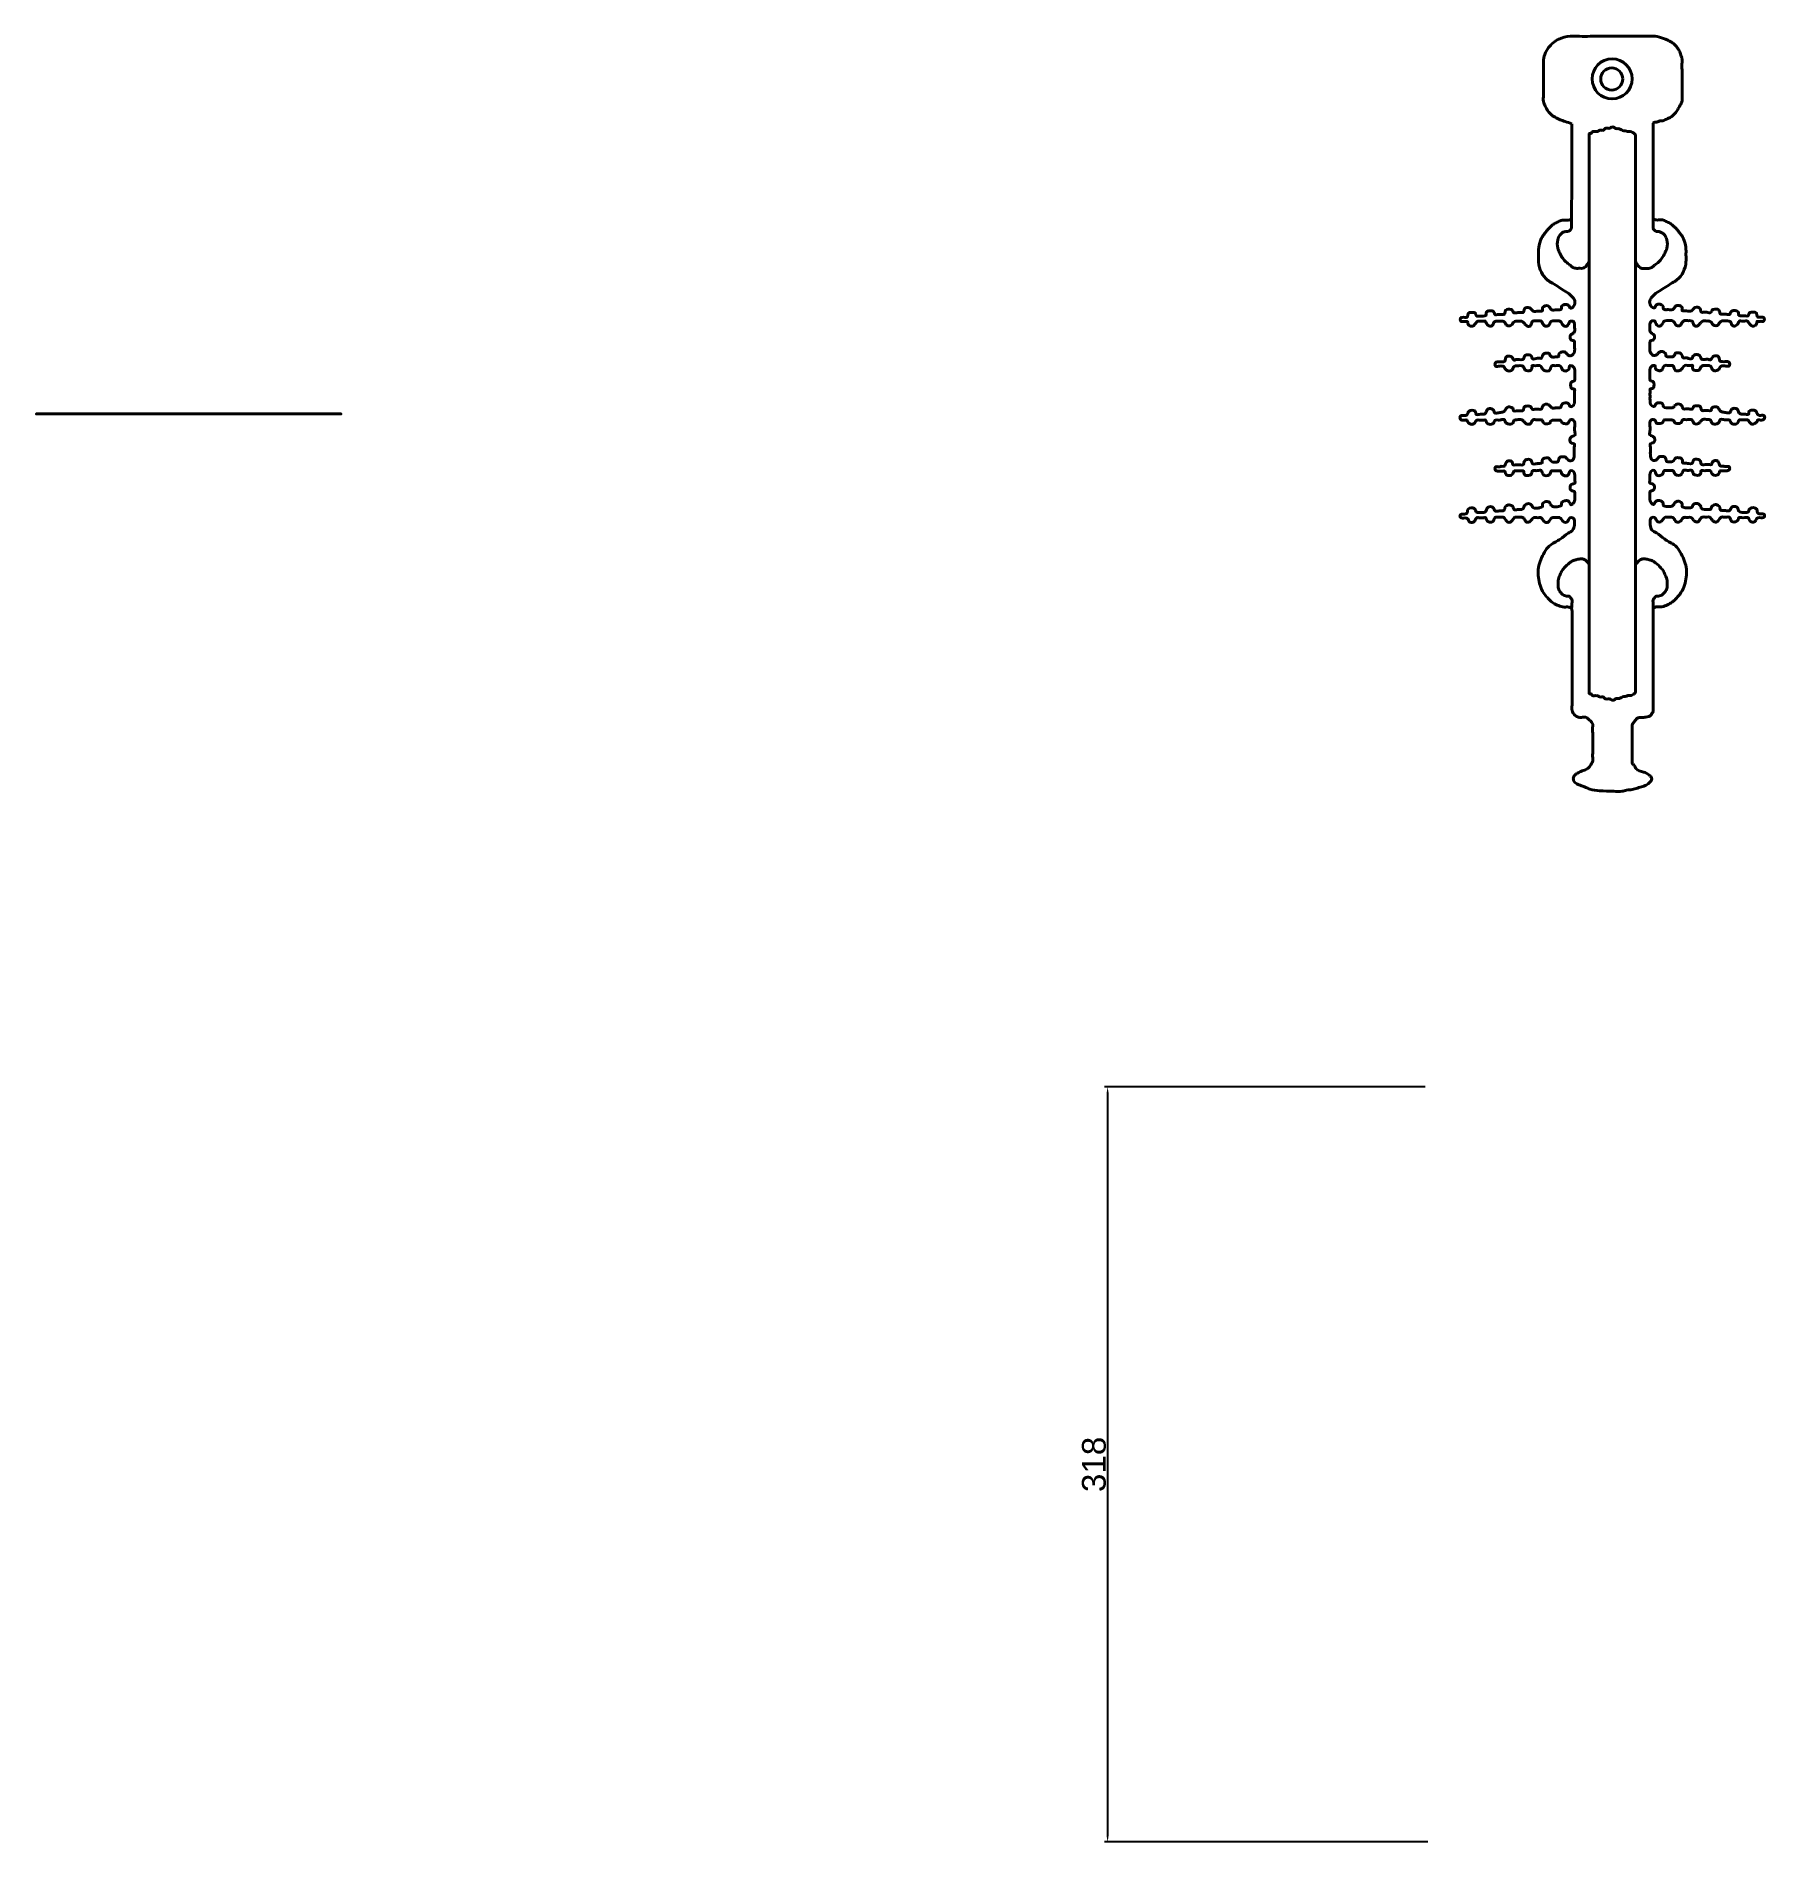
# Model space of a CAD drawing. Header units: millimetres. Extents: x 56 to 784, y -1009 to -248.
import ezdxf

# ---------------------------------------------------------------- set-up
doc = ezdxf.new("R2010")
doc.units = ezdxf.units.MM
doc.styles.get("Standard").update_dxf_attribs({"font": 'arial.ttf'})
doc.dimstyles.new('ISO-25', dxfattribs={"dimtxt": 10, "dimasz": 2.5, "dimexe": 1.25, "dimexo": 0.625, "dimtad": 1, "dimtxsty": 'Standard', "dimcen": 2.5, "dimadec": 0, "dimazin": 0, "dimtfac": 1, "dimtmove": 0, "dimatfit": 3, "dimfxl": 1, "dimarcsym": 0})

msp = doc.modelspace()

# ---------------------------------------------------------------- blocks, each defined once
blk = doc.blocks.new('*D5')
at = {"color": 0, "lineweight": -2, "transparency": 16777216}
for p, q in [((641.18, -690.95), (506.16, -690.95)), ((507.41, -693.45), (507.41, -1006.45)), ((642.33, -1008.95), (506.16, -1008.95))]:
    blk.add_line(p, q, dxfattribs=at)
at = {"color": 0, "lineweight": 40, "transparency": 16777216}
for points in [[(506.99, -693.45), (507.82, -693.45), (507.41, -690.95)], [(506.99, -1006.45), (507.82, -1006.45), (507.41, -1008.95)]]:
    blk.add_solid(points, dxfattribs=at)
at = {"layer": 'Defpoints', "color": 0, "lineweight": 40, "transparency": 16777216}
for p in [(641.8, -690.95), (507.41, -1008.95), (642.95, -1008.95)]:
    blk.add_point(p, dxfattribs=at)
at = {"color": 0, "lineweight": 40, "transparency": 16777216, "insert": (501.67, -849.95), "char_height": 10, "attachment_point": 5, "rotation": 90}
blk.add_mtext('318', dxfattribs=at)

# ---------------------------------------------------------------- dimensions: what is measured, and where the dimension line sits
at = {"color": 5, "lineweight": 40}
dim = msp.add_linear_dim(base=(507.408, -1008.948, -158.931), p1=(641.804, -690.95, -158.931), p2=(642.95, -1008.948, -158.931), angle=90, dimstyle='ISO-25', dxfattribs=at)
dim.commit()
dim.dimension.update_dxf_attribs({"geometry": '*D5', "text_midpoint": (501.674, -849.949, -158.931)})

# ---------------------------------------------------------------- linework, layer by layer
at = {"color": 2, "lineweight": 40}
for centre, radius in [((719.973, -266.311, -158.931), 8.431), ((719.824, -266.361, -158.931), 4.666)]:
    msp.add_circle(centre, radius, dxfattribs=at)
at = {"color": 2, "lineweight": 40, "extrusion": (0, -1, 6.12323e-17)}
for centre, radius in [((120.139, -17.798, 407.444), 8.431), ((119.99, -17.847, 407.444), 4.666)]:
    msp.add_circle(centre, radius, dxfattribs=at)
at = {"color": 1, "lineweight": 40}
for points in [[(719.498, -248.392, -158.931), (710.759, -248.392, -158.931), (706.278, -248.392, -158.931), (702.319, -248.392, -158.931), (697.464, -249.586, -158.931), (693.207, -253.168, -158.931), (691.563, -256.004, -158.931), (691.052, -259.013, -158.931), (691.052, -260.373, -158.931), (691.052, -267.549, -158.931), (691.052, -270.637, -158.931), (691.052, -273.283, -158.931), (691.052, -275.834, -158.931), (691.825, -277.865, -158.931), (694.017, -281.091, -158.931), (695.912, -282.446, -158.931), (698.085, -283.522, -158.931), (700.183, -284.248, -158.931), (702.96, -285.286, -158.931)], [(719.498, -248.392, -158.931), (723.221, -248.392, -158.931), (725.873, -248.392, -158.931), (729.972, -248.392, -158.931), (732.51, -248.392, -158.931), (734.122, -248.392, -158.931), (735.298, -248.392, -158.931), (736.396, -248.392, -158.931), (738.091, -248.392, -158.931), (741.654, -249.294, -158.931), (743.131, -249.811, -158.931), (744.444, -250.564, -158.931), (745.794, -251.415, -158.931), (746.792, -252.387, -158.931), (747.83, -253.716, -158.931), (748.625, -255.303, -158.931), (748.964, -256.304, -158.931), (749.296, -257.335, -158.931), (749.433, -258.035, -158.931), (749.433, -259.338, -158.931), (749.433, -262.557, -158.931), (749.433, -269.908, -158.931), (749.433, -270.723, -158.931), (749.433, -271.714, -158.931), (749.433, -272.391, -158.931), (749.433, -273.72, -158.931), (749.433, -274.875, -158.931), (749.433, -275.559, -158.931), (748.871, -276.977, -158.931), (747.875, -278.805, -158.931), (746.777, -280.47, -158.931), (745.178, -282.097, -158.931), (743.782, -282.902, -158.931), (742.221, -283.567, -158.931), (741.299, -283.977, -158.931), (740.416, -283.977, -158.931), (739.136, -284.411, -158.931), (737.611, -284.742, -158.931), (737.249, -284.975, -158.931)], [(119.664, -407.444, 0.122), (110.925, -407.444, 0.122), (106.444, -407.444, 0.122), (102.485, -407.444, 0.122), (97.63, -407.444, -1.072), (93.373, -407.444, -4.655), (91.729, -407.444, -7.491), (91.218, -407.444, -10.499), (91.218, -407.444, -11.859), (91.218, -407.444, -19.035), (91.218, -407.444, -22.124), (91.218, -407.444, -24.769), (91.218, -407.444, -27.32), (91.991, -407.444, -29.351), (94.183, -407.444, -32.577), (96.078, -407.444, -33.932), (98.251, -407.444, -35.008), (100.349, -407.444, -35.734), (103.125, -407.444, -36.772)], [(119.664, -407.444, 0.122), (123.387, -407.444, 0.122), (126.039, -407.444, 0.122), (130.138, -407.444, 0.122), (132.676, -407.444, 0.122), (134.288, -407.444, 0.122), (135.463, -407.444, 0.122), (136.561, -407.444, 0.122), (138.257, -407.444, 0.122), (141.82, -407.444, -0.78), (143.297, -407.444, -1.297), (144.61, -407.444, -2.051), (145.96, -407.444, -2.901), (146.958, -407.444, -3.874), (147.996, -407.444, -5.202), (148.791, -407.444, -6.79), (149.13, -407.444, -7.791), (149.461, -407.444, -8.822), (149.599, -407.444, -9.521), (149.599, -407.444, -10.824), (149.599, -407.444, -14.044), (149.599, -407.444, -21.394), (149.599, -407.444, -22.209), (149.599, -407.444, -23.2), (149.599, -407.444, -23.878), (149.599, -407.444, -25.207), (149.599, -407.444, -26.362), (149.599, -407.444, -27.046), (149.037, -407.444, -28.464), (148.041, -407.444, -30.291), (146.943, -407.444, -31.956), (145.344, -407.444, -33.583), (143.948, -407.444, -34.389), (142.387, -407.444, -35.054), (141.465, -407.444, -35.463), (140.582, -407.444, -35.463), (139.302, -407.444, -35.898), (137.777, -407.444, -36.229), (137.415, -407.444, -36.461)]]:
    msp.add_spline(points, degree=3, dxfattribs=at)
at = {"color": 2, "lineweight": 40}
for points in [[(702.96, -285.286, -158.931), (702.96, -289.46, -158.931), (702.96, -297.296, -158.931), (702.96, -303.107, -158.931), (702.96, -311.032, -158.931), (702.873, -325.295, -158.931)], [(737.249, -284.975, -158.931), (737.249, -291.357, -158.931), (737.249, -304.731, -158.931), (737.249, -319.998, -158.931), (737.249, -325.204, -158.931)], [(103.125, -407.444, -36.772), (103.125, -407.444, -40.946), (103.125, -407.444, -48.783), (103.125, -407.444, -54.594), (103.125, -407.444, -62.518), (103.038, -407.444, -76.782)], [(103.075, -407.444, -240.786), (103.269, -407.444, -242.045), (103.269, -407.444, -243.11), (103.269, -407.444, -244.883), (103.269, -407.444, -247.728), (103.269, -407.444, -253.064), (103.269, -407.444, -264.482), (103.269, -407.444, -276.11), (103.269, -407.444, -279.017), (103.269, -407.444, -281.681), (103.269, -407.444, -283.902), (104.606, -407.444, -285.956), (106.051, -407.444, -286.733), (107.718, -407.444, -286.733), (109.107, -407.444, -286.733), (110.31, -407.444, -287.638), (110.965, -407.444, -288.161), (111.511, -407.444, -288.837), (111.947, -407.444, -289.644), (111.947, -407.444, -290.299), (111.947, -407.444, -293.456), (111.947, -407.444, -299.519), (111.947, -407.444, -301.95), (111.947, -407.444, -303.693), (111.947, -407.444, -305.151), (110.837, -407.444, -307.214), (109.84, -407.444, -308.352), (107.954, -407.444, -309.17), (106.138, -407.444, -309.953), (104.893, -407.444, -310.735), (103.932, -407.444, -311.802), (103.932, -407.444, -313.296), (105.32, -407.444, -314.79), (107.206, -407.444, -315.537), (109.022, -407.444, -316.248), (110.73, -407.444, -316.959), (114.824, -407.444, -317.635), (120.811, -407.444, -317.876)], [(120.811, -407.444, -317.876), (124.331, -407.444, -317.876), (126.242, -407.444, -317.418), (128.634, -407.444, -317.132), (130.77, -407.444, -316.531), (133.056, -407.444, -315.855), (134.901, -407.444, -315.044), (135.721, -407.444, -314.345), (136.762, -407.444, -313.116), (136.762, -407.444, -312.262), (135.998, -407.444, -311.225), (133.414, -407.444, -309.776), (130.167, -407.444, -308.305), (129.375, -407.444, -306.94), (128.646, -407.444, -306.025), (128.546, -407.444, -305.44), (128.546, -407.444, -304.511), (128.546, -407.444, -296.345), (128.546, -407.444, -295.381), (128.546, -407.444, -293.809), (128.546, -407.444, -291.247), (128.546, -407.444, -290.516), (128.546, -407.444, -289.926), (128.886, -407.444, -289.285), (129.327, -407.444, -288.754), (130.21, -407.444, -287.625), (131.104, -407.444, -286.944), (132.782, -407.444, -286.802), (134.286, -407.444, -286.66), (136.573, -407.444, -285.659), (136.85, -407.444, -285.158), (137.311, -407.444, -284.585), (137.446, -407.444, -283.844), (137.446, -407.444, -281.333), (137.446, -407.444, -280.244), (137.446, -407.444, -266.673), (137.446, -407.444, -252.508), (137.446, -407.444, -250.131), (137.446, -407.444, -247.538), (137.446, -407.444, -242.307), (137.446, -407.444, -241.634), (137.446, -407.444, -241.131), (137.374, -407.444, -240.807)], [(137.415, -407.444, -36.461), (137.415, -407.444, -42.844), (137.415, -407.444, -56.218), (137.415, -407.444, -71.484), (137.415, -407.444, -76.69)], [(702.909, -489.299, -158.931), (703.103, -490.559, -158.931), (703.103, -491.624, -158.931), (703.103, -493.396, -158.931), (703.103, -496.241, -158.931), (703.103, -501.578, -158.931), (703.103, -512.995, -158.931), (703.103, -524.623, -158.931), (703.103, -527.53, -158.931), (703.103, -530.195, -158.931), (703.103, -532.416, -158.931), (704.44, -534.47, -158.931), (705.885, -535.247, -158.931), (707.552, -535.247, -158.931), (708.941, -535.247, -158.931), (710.144, -536.151, -158.931), (710.799, -536.675, -158.931), (711.345, -537.351, -158.931), (711.782, -538.158, -158.931), (711.782, -538.812, -158.931), (711.782, -541.97, -158.931), (711.782, -548.032, -158.931), (711.782, -550.464, -158.931), (711.782, -552.207, -158.931), (711.782, -553.665, -158.931), (710.671, -555.728, -158.931), (709.674, -556.866, -158.931), (707.788, -557.684, -158.931), (705.973, -558.466, -158.931), (704.727, -559.249, -158.931), (703.766, -560.316, -158.931), (703.766, -561.81, -158.931), (705.154, -563.304, -158.931), (707.04, -564.05, -158.931), (708.856, -564.762, -158.931), (710.564, -565.473, -158.931), (714.658, -566.149, -158.931), (720.645, -566.39, -158.931)], [(720.645, -566.39, -158.931), (724.166, -566.39, -158.931), (726.076, -565.931, -158.931), (728.468, -565.646, -158.931), (730.604, -565.045, -158.931), (732.89, -564.368, -158.931), (734.735, -563.558, -158.931), (735.555, -562.859, -158.931), (736.596, -561.63, -158.931), (736.596, -560.776, -158.931), (735.833, -559.739, -158.931), (733.248, -558.289, -158.931), (730.001, -556.819, -158.931), (729.21, -555.454, -158.931), (728.48, -554.539, -158.931), (728.38, -553.953, -158.931), (728.38, -553.025, -158.931), (728.38, -544.859, -158.931), (728.38, -543.895, -158.931), (728.38, -542.323, -158.931), (728.38, -539.761, -158.931), (728.38, -539.03, -158.931), (728.38, -538.439, -158.931), (728.72, -537.798, -158.931), (729.161, -537.268, -158.931), (730.044, -536.138, -158.931), (730.938, -535.458, -158.931), (732.616, -535.316, -158.931), (734.121, -535.173, -158.931), (736.407, -534.173, -158.931), (736.684, -533.671, -158.931), (737.145, -533.098, -158.931), (737.281, -532.357, -158.931), (737.281, -529.847, -158.931), (737.281, -528.758, -158.931), (737.281, -515.186, -158.931), (737.281, -501.022, -158.931), (737.281, -498.645, -158.931), (737.281, -496.052, -158.931), (737.281, -490.821, -158.931), (737.281, -490.147, -158.931), (737.281, -489.645, -158.931), (737.209, -489.321, -158.931)]]:
    msp.add_spline(points, degree=3, dxfattribs=at)
at = {"color": 8, "lineweight": 40}
for points in [[(719.99, -286.602, -158.931), (719.435, -286.849, -158.931), (718.825, -287.139, -158.931), (718.245, -287.139, -158.931), (717.17, -287.139, -158.931), (716.169, -287.966, -158.931), (715.617, -287.966, -158.931), (714.76, -287.966, -158.931), (713.628, -288.517, -158.931), (713.062, -288.517, -158.931), (712.379, -288.517, -158.931), (711.828, -288.517, -158.931), (711.015, -289.286, -158.931), (710.565, -289.286, -158.931), (710.303, -289.518, -158.931), (710.303, -290.113, -158.931), (710.303, -291.537, -158.931), (710.303, -292.023, -158.931), (710.303, -294.194, -158.931), (710.303, -300.914, -158.931), (710.303, -311.582, -158.931), (710.303, -323.836, -158.931), (710.303, -329.041, -158.931), (710.303, -337.194, -158.931), (710.303, -343.256, -158.931)], [(729.814, -343.278, -158.931), (729.814, -326.454, -158.931), (729.814, -317.018, -158.931), (729.814, -309.417, -158.931), (729.814, -304.947, -158.931), (729.814, -300.91, -158.931), (729.814, -297.544, -158.931), (729.814, -295.384, -158.931), (729.814, -293.157, -158.931), (729.814, -291.347, -158.931), (729.814, -289.885, -158.931), (728.604, -288.888, -158.931), (727.539, -288.534, -158.931), (726.564, -288.534, -158.931), (725.5, -288.157, -158.931), (724.901, -288.157, -158.931), (723.903, -287.78, -158.931), (722.595, -287.271, -158.931), (721.531, -287.271, -158.931), (720.603, -286.602, -158.931), (719.99, -286.602, -158.931)], [(120.156, -407.444, -38.088), (119.601, -407.444, -38.335), (118.991, -407.444, -38.625), (118.411, -407.444, -38.625), (117.336, -407.444, -38.625), (116.335, -407.444, -39.452), (115.783, -407.444, -39.452), (114.926, -407.444, -39.452), (113.794, -407.444, -40.004), (113.228, -407.444, -40.004), (112.545, -407.444, -40.004), (111.994, -407.444, -40.004), (111.181, -407.444, -40.772), (110.731, -407.444, -40.772), (110.469, -407.444, -41.004), (110.469, -407.444, -41.599), (110.469, -407.444, -43.024), (110.469, -407.444, -43.509), (110.469, -407.444, -45.68), (110.469, -407.444, -52.4), (110.469, -407.444, -63.068), (110.469, -407.444, -75.322), (110.469, -407.444, -80.527), (110.469, -407.444, -88.68), (110.469, -407.444, -94.743)], [(120.519, -407.444, -279.534), (119.601, -407.444, -279.286), (118.991, -407.444, -278.996), (118.411, -407.444, -278.996), (117.336, -407.444, -278.996), (116.335, -407.444, -278.169), (115.783, -407.444, -278.169), (114.926, -407.444, -278.169), (113.794, -407.444, -277.618), (113.228, -407.444, -277.618), (112.545, -407.444, -277.618), (111.994, -407.444, -277.618), (111.181, -407.444, -276.849), (110.731, -407.444, -276.849), (110.469, -407.444, -276.617), (110.469, -407.444, -276.022), (110.469, -407.444, -274.598), (110.469, -407.444, -274.112), (110.469, -407.444, -271.941), (110.469, -407.444, -265.222), (110.469, -407.444, -254.553), (110.469, -407.444, -242.3), (110.469, -407.444, -237.094), (110.469, -407.444, -228.942), (110.469, -407.444, -222.279)], [(129.98, -407.444, -94.764), (129.98, -407.444, -77.94), (129.98, -407.444, -68.504), (129.98, -407.444, -60.903), (129.98, -407.444, -56.433), (129.98, -407.444, -52.397), (129.98, -407.444, -49.031), (129.98, -407.444, -46.87), (129.98, -407.444, -44.644), (129.98, -407.444, -42.833), (129.98, -407.444, -41.371), (128.769, -407.444, -40.374), (127.705, -407.444, -40.02), (126.73, -407.444, -40.02), (125.666, -407.444, -39.643), (125.067, -407.444, -39.643), (124.069, -407.444, -39.267), (122.761, -407.444, -38.757), (121.697, -407.444, -38.757), (120.769, -407.444, -38.088), (120.156, -407.444, -38.088)], [(129.98, -407.444, -222.3), (129.98, -407.444, -239.681), (129.98, -407.444, -249.117), (129.98, -407.444, -256.719), (129.98, -407.444, -261.188), (129.98, -407.444, -265.225), (129.98, -407.444, -268.591), (129.98, -407.444, -270.751), (129.98, -407.444, -272.978), (129.98, -407.444, -274.788), (129.98, -407.444, -276.25), (128.769, -407.444, -277.247), (127.705, -407.444, -277.602), (126.73, -407.444, -277.602), (125.666, -407.444, -277.978), (125.067, -407.444, -277.978), (124.069, -407.444, -278.355), (122.761, -407.444, -278.864), (121.697, -407.444, -278.864), (120.769, -407.444, -279.534), (120.519, -407.444, -279.534)], [(720.353, -528.047, -158.931), (719.435, -527.8, -158.931), (718.825, -527.51, -158.931), (718.245, -527.51, -158.931), (717.17, -527.51, -158.931), (716.169, -526.683, -158.931), (715.617, -526.683, -158.931), (714.76, -526.683, -158.931), (713.628, -526.132, -158.931), (713.062, -526.132, -158.931), (712.379, -526.132, -158.931), (711.828, -526.132, -158.931), (711.015, -525.363, -158.931), (710.565, -525.363, -158.931), (710.303, -525.131, -158.931), (710.303, -524.536, -158.931), (710.303, -523.112, -158.931), (710.303, -522.626, -158.931), (710.303, -520.455, -158.931), (710.303, -513.735, -158.931), (710.303, -503.067, -158.931), (710.303, -490.813, -158.931), (710.303, -485.608, -158.931), (710.303, -477.455, -158.931), (710.303, -470.792, -158.931)], [(729.814, -470.814, -158.931), (729.814, -488.195, -158.931), (729.814, -497.631, -158.931), (729.814, -505.232, -158.931), (729.814, -509.702, -158.931), (729.814, -513.739, -158.931), (729.814, -517.105, -158.931), (729.814, -519.265, -158.931), (729.814, -521.492, -158.931), (729.814, -523.302, -158.931), (729.814, -524.764, -158.931), (728.604, -525.761, -158.931), (727.539, -526.115, -158.931), (726.564, -526.115, -158.931), (725.5, -526.492, -158.931), (724.901, -526.492, -158.931), (723.903, -526.869, -158.931), (722.595, -527.378, -158.931), (721.531, -527.378, -158.931), (720.603, -528.047, -158.931), (720.353, -528.047, -158.931)]]:
    msp.add_spline(points, degree=3, dxfattribs=at)
at = {"color": 5, "lineweight": 40}
for points in [[(702.873, -325.295, -158.931), (701.54, -325.843, -158.931), (700.631, -325.843, -158.931), (698.879, -325.843, -158.931), (697.295, -326.517, -158.931), (695.577, -327.324, -158.931), (694.229, -328.402, -158.931), (693.151, -329.479, -158.931), (692.208, -330.623, -158.931), (690.827, -332.441, -158.931), (689.782, -334.461, -158.931), (689.022, -338.241, -158.931), (689.022, -340.542, -158.931), (689.022, -343.586, -158.931), (692.809, -351.108, -158.931), (694.821, -352.369, -158.931), (697.618, -354.141, -158.931), (702.9, -357.778, -158.931), (703.899, -358.996, -158.931), (704.243, -359.854, -158.931), (703.874, -361.979, -158.931), (702.337, -362.869, -158.931), (701.698, -361.809, -158.931), (700.57, -361.307, -158.931), (699.278, -361.578, -158.931), (698.612, -362.312, -158.931), (698.612, -363.141, -158.931), (697.973, -363.589, -158.931), (696.532, -363.589, -158.931), (694.52, -363.589, -158.931), (693.718, -362.597, -158.931), (693.378, -362.149, -158.931), (691.171, -362.149, -158.931), (690.637, -362.882, -158.931), (690.637, -364.017, -158.931), (689.769, -364.156, -158.931), (688.844, -364.156, -158.931), (686.66, -364.156, -158.931), (685.626, -363.007, -158.931), (685.226, -362.747, -158.931), (683.065, -363.179, -158.931), (682.772, -364.211, -158.931), (682.423, -364.727, -158.931), (681.669, -364.727, -158.931), (680.3, -364.727, -158.931), (678.429, -364.727, -158.931), (677.926, -363.709, -158.931), (677.41, -363.486, -158.931), (675.209, -363.752, -158.931), (674.851, -364.446, -158.931), (674.719, -365.256, -158.931), (673.371, -365.536, -158.931), (672.13, -365.536, -158.931), (670.5, -365.536, -158.931), (670.288, -364.766, -158.931), (669.481, -364.085, -158.931), (667.853, -364.085, -158.931), (667.059, -364.566, -158.931), (666.711, -365.983, -158.931), (665.601, -366.225, -158.931), (664.85, -366.225, -158.931), (663.904, -366.225, -158.931), (662.898, -366.225, -158.931), (662.48, -365.468, -158.931), (662.235, -364.924, -158.931), (661.518, -364.724, -158.931), (660.565, -364.724, -158.931), (659.82, -364.724, -158.931), (659.321, -365.287, -158.931), (659.062, -366.399, -158.931), (658.651, -366.791, -158.931), (657.862, -366.791, -158.931), (656.833, -366.791, -158.931), (656.178, -367.006, -158.931), (656, -367.649, -158.931), (656.406, -368.54, -158.931), (657.099, -368.54, -158.931), (657.768, -368.54, -158.931), (658.681, -368.54, -158.931), (659.033, -368.54, -158.931), (659.131, -368.903, -158.931), (659.705, -370.198, -158.931), (660.575, -370.523, -158.931), (661.591, -370.314, -158.931), (662.026, -369.81, -158.931), (662.844, -368.79, -158.931), (663.128, -368.465, -158.931), (663.859, -368.372, -158.931), (665.997, -368.372, -158.931), (666.509, -368.372, -158.931), (667.013, -369.374, -158.931), (667.775, -370.167, -158.931), (668.58, -370.542, -158.931), (669.695, -370.027, -158.931), (670.379, -368.641, -158.931), (671.579, -368.384, -158.931), (672.647, -368.384, -158.931), (673.892, -368.384, -158.931), (674.657, -368.852, -158.931), (675.386, -369.865, -158.931), (675.914, -370.274, -158.931), (677.024, -370.274, -158.931), (677.899, -369.748, -158.931), (678.498, -368.769, -158.931), (679.458, -368.399, -158.931), (680.247, -368.399, -158.931), (681.928, -368.399, -158.931), (682.663, -368.986, -158.931), (683.494, -369.883, -158.931), (684.24, -370.523, -158.931), (685.529, -370.322, -158.931), (685.911, -369.692, -158.931), (686.472, -368.413, -158.931), (687.471, -368.25, -158.931), (688.383, -368.25, -158.931), (689.791, -368.25, -158.931), (690.372, -368.668, -158.931), (691.002, -369.773, -158.931), (691.933, -370.489, -158.931), (693.038, -370.286, -158.931), (693.687, -369.443, -158.931), (694.22, -368.552, -158.931), (695.132, -368.204, -158.931), (696.091, -368.204, -158.931), (697.157, -368.204, -158.931), (698.217, -368.509, -158.931), (699.152, -369.957, -158.931), (700.46, -370.564, -158.931), (701.893, -369.101, -158.931), (702.252, -368.385, -158.931), (702.859, -368.385, -158.931), (703.513, -368.385, -158.931), (703.872, -368.805, -158.931), (704.183, -369.801, -158.931), (704.183, -371.171, -158.931), (704.183, -372.712, -158.931), (703.217, -373.677, -158.931), (702.454, -374.315, -158.931), (702.454, -375.934, -158.931), (703.046, -376.479, -158.931), (704.005, -376.697, -158.931), (704.192, -377.564, -158.931), (704.192, -378.319, -158.931), (704.192, -379.581, -158.931), (704.192, -380.933, -158.931), (703.247, -382.625, -158.931), (702.077, -382.926, -158.931), (700.971, -382.278, -158.931), (700.212, -381.472, -158.931), (698.881, -381.298, -158.931), (698.247, -381.635, -158.931), (697.514, -382.278, -158.931), (697.514, -383.06, -158.931), (696.768, -383.457, -158.931), (695.958, -383.457, -158.931), (694.592, -383.457, -158.931), (693.751, -382.489, -158.931), (693.306, -381.87, -158.931), (692.559, -381.87, -158.931), (691.702, -381.87, -158.931), (690.892, -382.473, -158.931), (690.431, -383.441, -158.931), (690.097, -383.98, -158.931), (689.399, -383.98, -158.931), (688.507, -383.98, -158.931), (686.496, -384.247, -158.931), (685.936, -383.078, -158.931), (684.995, -382.568, -158.931), (683.535, -382.768, -158.931), (682.855, -383.538, -158.931), (682.584, -384.357, -158.931), (682.074, -384.577, -158.931), (680.864, -384.577, -158.931), (679.383, -384.577, -158.931), (678.849, -384.81, -158.931), (677.771, -383.476, -158.931), (676.919, -383.139, -158.931), (675.73, -383.139, -158.931), (675.022, -384.103, -158.931), (674.797, -385.259, -158.931), (673.736, -385.516, -158.931), (672.466, -385.516, -158.931), (670.789, -385.857, -158.931), (670.789, -387.277, -158.931), (672.701, -387.277, -158.931), (673.572, -387.277, -158.931), (674.412, -387.513, -158.931), (674.835, -388.255, -158.931), (675.74, -389.15, -158.931), (676.534, -389.374, -158.931), (677.542, -389.15, -158.931), (678.234, -388.093, -158.931), (678.671, -387.411, -158.931), (679.587, -387.127, -158.931), (680.554, -387.127, -158.931), (681.754, -387.127, -158.931), (682.782, -387.838, -158.931), (683.393, -388.967, -158.931), (684.431, -389.292, -158.931), (685.682, -389.059, -158.931), (686.227, -387.754, -158.931), (686.227, -387.189, -158.931), (687.015, -387.097, -158.931), (688.316, -387.097, -158.931), (689.507, -387.097, -158.931), (690.848, -388.681, -158.931), (692.041, -389.334, -158.931), (693.245, -389.334, -158.931), (694.209, -387.789, -158.931), (694.739, -387.074, -158.931), (695.04, -387.074, -158.931), (696.954, -387.074, -158.931), (697.769, -387.074, -158.931), (698.575, -387.804, -158.931), (699.013, -388.849, -158.931), (700.277, -389.376, -158.931), (700.989, -389.174, -158.931), (701.841, -388.547, -158.931), (702.125, -387.194, -158.931), (702.986, -387.194, -158.931), (703.933, -388.001, -158.931), (704.241, -388.947, -158.931), (704.241, -389.893, -158.931), (704.241, -391.261, -158.931), (704.241, -392.364, -158.931), (704.241, -393.091, -158.931), (703.791, -393.594, -158.931), (702.934, -393.872, -158.931), (702.527, -394.546, -158.931), (702.527, -395.855, -158.931), (703.219, -396.876, -158.931), (704.18, -397.055, -158.931), (704.18, -397.715, -158.931), (704.18, -398.657, -158.931), (704.18, -400.347, -158.931), (704.18, -401.788, -158.931), (703.643, -403.837, -158.931), (702.877, -404.372, -158.931), (702.407, -404.372, -158.931), (701.618, -403.224, -158.931), (700.951, -402.83, -158.931), (700.196, -402.83, -158.931), (699.21, -403.06, -158.931), (698.641, -403.738, -158.931), (698.477, -404.493, -158.931), (697.383, -404.952, -158.931), (696.003, -404.952, -158.931), (694.635, -404.952, -158.931), (693.787, -404.063, -158.931), (693.216, -403.568, -158.931), (691.324, -403.568, -158.931), (690.466, -404.799, -158.931), (690.136, -405.437, -158.931), (689.047, -405.437, -158.931), (687.76, -405.437, -158.931), (686.341, -405.437, -158.931), (685.791, -404.458, -158.931), (684.398, -404.11, -158.931), (682.98, -404.475, -158.931), (682.659, -405.593, -158.931), (682.138, -406.158, -158.931), (681.608, -406.158, -158.931), (679.649, -406.158, -158.931), (678.546, -406.158, -158.931), (678.09, -405.077, -158.931), (677.555, -404.687, -158.931), (676.698, -404.487, -158.931), (675.741, -404.698, -158.931), (674.772, -406.1, -158.931), (673.498, -406.753, -158.931), (671.798, -407.021, -158.931), (670.556, -407.021, -158.931), (669.985, -405.881, -158.931), (668.733, -405.172, -158.931), (667.325, -405.713, -158.931), (666.784, -406.929, -158.931), (665.803, -407.593, -158.931), (664.536, -407.593, -158.931), (662.712, -407.593, -158.931), (662.339, -406.345, -158.931), (661.603, -406.006, -158.931), (660.334, -406.006, -158.931), (659.281, -406.719, -158.931), (658.93, -407.68, -158.931), (658.228, -408.144, -158.931), (657.435, -408.144, -158.931), (656.054, -408.325, -158.931), (656.054, -409.665, -158.931), (656.686, -410.051, -158.931), (658.029, -410.051, -158.931), (658.758, -410.051, -158.931), (659.099, -410.688, -158.931), (660.122, -411.631, -158.931), (660.911, -411.871, -158.931), (662.112, -411.219, -158.931), (662.615, -410.397, -158.931), (662.992, -410.031, -158.931), (663.953, -410.031, -158.931), (665.073, -410.031, -158.931), (666.102, -410.031, -158.931), (666.663, -410.031, -158.931), (667.074, -411.071, -158.931), (667.738, -411.676, -158.931), (669.544, -411.676, -158.931), (670.15, -411.162, -158.931), (670.493, -410.282, -158.931), (670.951, -410.031, -158.931), (672.174, -410.031, -158.931), (673.547, -409.848, -158.931), (674.575, -409.848, -158.931), (674.988, -410.895, -158.931), (676.034, -411.664, -158.931), (678.102, -411.342, -158.931), (678.711, -410.102, -158.931), (679.815, -409.919, -158.931), (681.951, -409.919, -158.931), (682.967, -410.832, -158.931), (683.798, -411.607, -158.931), (685.515, -411.607, -158.931), (686.198, -410.537, -158.931), (686.678, -409.946, -158.931), (688.211, -409.946, -158.931), (689.448, -409.946, -158.931), (690.224, -409.946, -158.931), (690.907, -410.961, -158.931), (691.572, -411.57, -158.931), (692.809, -411.57, -158.931), (693.677, -411.312, -158.931), (693.936, -410.776, -158.931), (694.324, -410.297, -158.931), (695.044, -410.038, -158.931), (696.041, -410.038, -158.931), (697.684, -410.038, -158.931), (698.106, -410.038, -158.931), (698.942, -411.254, -158.931), (699.931, -411.532, -158.931), (701.272, -411.532, -158.931), (702.165, -410.141, -158.931), (703.438, -409.941, -158.931), (704.003, -410.435, -158.931), (704.238, -411.753, -158.931), (704.238, -414.963, -158.931), (704.238, -416.394, -158.931), (703.38, -416.831, -158.931), (702.232, -417.741, -158.931), (702.906, -419.704, -158.931), (704.019, -420.07, -158.931), (704.019, -421.49, -158.931), (704.019, -423.219, -158.931), (704.019, -425.008, -158.931), (703.511, -426.688, -158.931), (702.613, -427.204, -158.931), (701.066, -426.516, -158.931), (700.111, -425.524, -158.931), (699.423, -425.524, -158.931), (698.429, -425.524, -158.931), (697.493, -426.459, -158.931), (697.226, -427.528, -158.931), (696.019, -427.731, -158.931), (695.145, -427.731, -158.931), (694.271, -427.348, -158.931), (693.66, -426.462, -158.931), (693.121, -425.972, -158.931), (692.163, -425.972, -158.931), (690.965, -426.319, -158.931), (690.534, -427.204, -158.931), (690.534, -427.946, -158.931), (689.17, -428.295, -158.931), (687.757, -428.477, -158.931), (686.599, -428.477, -158.931), (686.173, -427.771, -158.931), (685.844, -427.029, -158.931), (685.138, -426.603, -158.931), (684.382, -426.603, -158.931), (683.371, -426.907, -158.931), (682.823, -427.844, -158.931), (682.641, -428.672, -158.931), (680.935, -428.903, -158.931), (679.181, -428.903, -158.931), (678.292, -428.903, -158.931), (677.902, -427.808, -158.931), (676.904, -427.19, -158.931), (675.64, -427.484, -158.931), (674.929, -428.918, -158.931), (674.426, -429.495, -158.931), (673.383, -429.495, -158.931), (672.732, -429.678, -158.931), (671.775, -429.678, -158.931), (670.978, -429.678, -158.931), (670.634, -430.794, -158.931), (671.64, -431.505, -158.931), (672.573, -431.505, -158.931), (673.739, -431.505, -158.931), (674.536, -431.505, -158.931), (674.855, -431.934, -158.931), (675.275, -432.964, -158.931), (676.101, -433.371, -158.931), (677.149, -433.371, -158.931), (678.308, -432.2, -158.931), (678.764, -431.424, -158.931), (679.59, -431.424, -158.931), (680.601, -431.424, -158.931), (681.735, -431.424, -158.931), (682.586, -431.424, -158.931), (682.771, -432.385, -158.931), (683.671, -433.359, -158.931), (684.682, -433.359, -158.931), (685.829, -432.964, -158.931), (686.236, -431.745, -158.931), (686.68, -431.301, -158.931), (687.457, -431.301, -158.931), (688.899, -431.301, -158.931), (690.122, -431.301, -158.931), (690.556, -432.169, -158.931), (691.597, -433.37, -158.931), (692.848, -433.37, -158.931), (693.889, -432.528, -158.931), (694.459, -431.413, -158.931), (695.376, -431.413, -158.931), (696.838, -431.413, -158.931), (697.731, -431.413, -158.931), (698.229, -431.413, -158.931), (698.667, -432.403, -158.931), (699.703, -433.417, -158.931), (701.196, -433.417, -158.931), (701.893, -432.323, -158.931), (702.351, -431.408, -158.931), (703.267, -431.408, -158.931), (703.924, -432.065, -158.931), (704.282, -433.199, -158.931), (704.282, -434.273, -158.931), (704.282, -435.686, -158.931), (704.282, -436.641, -158.931), (703.218, -436.956, -158.931), (702.332, -437.979, -158.931), (702.832, -439.717, -158.931), (704.048, -440.156, -158.931), (704.235, -441.521, -158.931), (704.235, -443.107, -158.931), (703.63, -445.055, -158.931), (702.75, -445.709, -158.931), (701.851, -444.504, -158.931), (701.298, -444.095, -158.931), (699.744, -444.095, -158.931), (698.619, -445.199, -158.931), (698.619, -445.934, -158.931), (697.924, -446.363, -158.931), (696.775, -446.547, -158.931), (696.333, -446.547, -158.931), (695.385, -446.547, -158.931), (694.131, -445.736, -158.931), (693.705, -444.877, -158.931), (693.183, -444.524, -158.931), (692.036, -444.351, -158.931), (690.664, -445.515, -158.931), (690.664, -446.511, -158.931), (689.719, -446.925, -158.931), (688.917, -447.119, -158.931), (687.622, -447.119, -158.931), (686.651, -446.925, -158.931), (685.875, -445.683, -158.931), (684.275, -445.26, -158.931), (683.324, -445.801, -158.931), (682.717, -446.79, -158.931), (682.401, -447.462, -158.931), (681.279, -447.752, -158.931), (680.091, -447.752, -158.931), (678.679, -447.752, -158.931), (678.111, -446.486, -158.931), (677.451, -445.985, -158.931), (676.62, -445.735, -158.931), (675.419, -446.117, -158.931), (674.812, -446.869, -158.931), (674.548, -447.911, -158.931), (673.291, -448.281, -158.931), (672.442, -448.281, -158.931), (670.665, -448.281, -158.931), (669.909, -446.982, -158.931), (669.193, -446.532, -158.931), (668.225, -446.532, -158.931), (667.349, -447.088, -158.931), (666.766, -448.467, -158.931), (664.725, -449.006, -158.931), (663.856, -449.006, -158.931), (662.92, -448.881, -158.931), (662.344, -447.829, -158.931), (661.25, -447.036, -158.931), (659.053, -448.04, -158.931), (658.919, -449.088, -158.931), (658.474, -449.466, -158.931), (657.066, -449.627, -158.931), (656.248, -449.762, -158.931), (655.911, -450.807, -158.931), (657.407, -451.295, -158.931), (658.637, -451.295, -158.931), (659.241, -451.705, -158.931), (659.673, -452.61, -158.931), (660.643, -453.17, -158.931), (662.067, -452.545, -158.931), (662.93, -451.23, -158.931), (664.203, -451.23, -158.931), (665.562, -451.23, -158.931), (666.749, -451.23, -158.931), (667.094, -452.114, -158.931), (668.385, -453.053, -158.931), (669.967, -452.533, -158.931), (670.791, -450.973, -158.931), (671.767, -450.973, -158.931), (672.395, -450.973, -158.931), (673.263, -450.973, -158.931), (674.021, -450.973, -158.931), (675.17, -452.143, -158.931), (675.712, -452.858, -158.931), (676.558, -453.183, -158.931), (677.533, -452.728, -158.931), (678.357, -451.688, -158.931), (679.008, -450.973, -158.931), (680.222, -450.973, -158.931), (680.872, -450.973, -158.931), (681.891, -450.973, -158.931), (682.932, -451.667, -158.931), (683.756, -452.923, -158.931), (685.143, -452.923, -158.931), (686.314, -451.71, -158.931), (686.986, -451.125, -158.931), (688.07, -451.125, -158.931), (689.197, -451.125, -158.931), (689.917, -451.125, -158.931), (690.971, -452.273, -158.931), (691.783, -453.019, -158.931), (693.099, -453.019, -158.931), (694.306, -451.374, -158.931), (695.118, -451.067, -158.931), (695.865, -451.067, -158.931), (696.786, -451.067, -158.931), (697.796, -451.067, -158.931), (698.564, -451.681, -158.931), (699.727, -453.019, -158.931), (700.868, -453.019, -158.931), (702.207, -451.177, -158.931), (703.366, -451.177, -158.931), (704.072, -452.224, -158.931), (704.072, -454.296, -158.931), (703.344, -456.455, -158.931), (701.514, -457.667, -158.931), (698.047, -460.223, -158.931), (696.208, -461.374, -158.931), (694.147, -462.592, -158.931), (690.265, -468.053, -158.931), (688.765, -474.611, -158.931), (689.244, -477.978, -158.931), (690.213, -481.24, -158.931), (692.257, -484.287, -158.931), (693.513, -485.684, -158.931), (695.271, -487.154, -158.931), (697.351, -488.194, -158.931), (699.826, -488.803, -158.931), (701.665, -488.803, -158.931), (702.909, -489.299, -158.931)], [(737.249, -325.204, -158.931), (738.581, -325.751, -158.931), (739.491, -325.751, -158.931), (741.243, -325.751, -158.931), (742.826, -326.425, -158.931), (744.545, -327.233, -158.931), (745.892, -328.31, -158.931), (746.97, -329.387, -158.931), (747.913, -330.532, -158.931), (749.295, -332.349, -158.931), (750.339, -334.369, -158.931), (751.1, -338.15, -158.931), (751.1, -340.45, -158.931), (751.1, -343.494, -158.931), (747.312, -351.016, -158.931), (745.3, -352.277, -158.931), (742.504, -354.049, -158.931), (737.222, -357.686, -158.931), (736.223, -358.904, -158.931), (735.879, -359.762, -158.931), (736.247, -361.887, -158.931), (737.785, -362.777, -158.931), (738.424, -361.717, -158.931), (739.552, -361.215, -158.931), (740.843, -361.487, -158.931), (741.51, -362.22, -158.931), (741.51, -363.049, -158.931), (742.149, -363.497, -158.931), (743.59, -363.497, -158.931), (745.602, -363.497, -158.931), (746.404, -362.505, -158.931), (746.744, -362.057, -158.931), (748.95, -362.057, -158.931), (749.485, -362.79, -158.931), (749.485, -363.925, -158.931), (750.353, -364.064, -158.931), (751.278, -364.064, -158.931), (753.462, -364.064, -158.931), (754.496, -362.915, -158.931), (754.896, -362.655, -158.931), (757.057, -363.087, -158.931), (757.35, -364.119, -158.931), (757.699, -364.636, -158.931), (758.453, -364.636, -158.931), (759.822, -364.636, -158.931), (761.693, -364.636, -158.931), (762.195, -363.617, -158.931), (762.712, -363.394, -158.931), (764.912, -363.66, -158.931), (765.271, -364.354, -158.931), (765.403, -365.164, -158.931), (766.751, -365.445, -158.931), (767.991, -365.445, -158.931), (769.621, -365.445, -158.931), (769.834, -364.674, -158.931), (770.64, -363.993, -158.931), (772.269, -363.993, -158.931), (773.063, -364.474, -158.931), (773.411, -365.892, -158.931), (774.52, -366.134, -158.931), (775.271, -366.134, -158.931), (776.217, -366.134, -158.931), (777.224, -366.134, -158.931), (777.641, -365.376, -158.931), (777.887, -364.832, -158.931), (778.604, -364.632, -158.931), (779.557, -364.632, -158.931), (780.301, -364.632, -158.931), (780.8, -365.195, -158.931), (781.06, -366.307, -158.931), (781.47, -366.699, -158.931), (782.26, -366.699, -158.931), (783.288, -366.699, -158.931), (783.943, -366.915, -158.931), (784.122, -367.558, -158.931), (783.716, -368.448, -158.931), (783.023, -368.448, -158.931), (782.353, -368.448, -158.931), (781.441, -368.448, -158.931), (781.089, -368.448, -158.931), (780.991, -368.812, -158.931), (780.416, -370.106, -158.931), (779.546, -370.431, -158.931), (778.531, -370.222, -158.931), (778.096, -369.718, -158.931), (777.278, -368.698, -158.931), (776.994, -368.373, -158.931), (776.263, -368.28, -158.931), (774.125, -368.28, -158.931), (773.612, -368.28, -158.931), (773.109, -369.282, -158.931), (772.347, -370.075, -158.931), (771.541, -370.45, -158.931), (770.426, -369.935, -158.931), (769.742, -368.549, -158.931), (768.542, -368.292, -158.931), (767.475, -368.292, -158.931), (766.23, -368.292, -158.931), (765.465, -368.76, -158.931), (764.735, -369.773, -158.931), (764.208, -370.182, -158.931), (763.097, -370.182, -158.931), (762.223, -369.656, -158.931), (761.624, -368.678, -158.931), (760.664, -368.307, -158.931), (759.875, -368.307, -158.931), (758.194, -368.307, -158.931), (757.458, -368.894, -158.931), (756.627, -369.791, -158.931), (755.882, -370.431, -158.931), (754.592, -370.23, -158.931), (754.21, -369.6, -158.931), (753.649, -368.322, -158.931), (752.651, -368.159, -158.931), (751.739, -368.159, -158.931), (750.331, -368.159, -158.931), (749.749, -368.577, -158.931), (749.119, -369.681, -158.931), (748.189, -370.397, -158.931), (747.084, -370.194, -158.931), (746.434, -369.351, -158.931), (745.901, -368.46, -158.931), (744.99, -368.112, -158.931), (744.03, -368.112, -158.931), (742.964, -368.112, -158.931), (741.905, -368.418, -158.931), (740.97, -369.865, -158.931), (739.661, -370.472, -158.931), (738.228, -369.009, -158.931), (737.87, -368.293, -158.931), (737.262, -368.293, -158.931), (736.608, -368.293, -158.931), (736.25, -368.713, -158.931), (735.938, -369.709, -158.931), (735.938, -371.079, -158.931), (735.938, -372.62, -158.931), (736.904, -373.585, -158.931), (737.667, -374.223, -158.931), (737.667, -375.842, -158.931), (737.076, -376.387, -158.931), (736.117, -376.605, -158.931), (735.93, -377.472, -158.931), (735.93, -378.227, -158.931), (735.93, -379.49, -158.931), (735.93, -380.841, -158.931), (736.875, -382.534, -158.931), (738.044, -382.834, -158.931), (739.151, -382.186, -158.931), (739.909, -381.381, -158.931), (741.241, -381.207, -158.931), (741.875, -381.543, -158.931), (742.608, -382.187, -158.931), (742.608, -382.968, -158.931), (743.353, -383.365, -158.931), (744.163, -383.365, -158.931), (745.529, -383.365, -158.931), (746.371, -382.397, -158.931), (746.816, -381.778, -158.931), (747.562, -381.778, -158.931), (748.42, -381.778, -158.931), (749.23, -382.381, -158.931), (749.691, -383.349, -158.931), (750.024, -383.889, -158.931), (750.723, -383.889, -158.931), (751.615, -383.889, -158.931), (753.626, -384.156, -158.931), (754.186, -382.986, -158.931), (755.126, -382.476, -158.931), (756.587, -382.676, -158.931), (757.267, -383.446, -158.931), (757.537, -384.265, -158.931), (758.047, -384.485, -158.931), (759.258, -384.485, -158.931), (760.739, -384.485, -158.931), (761.273, -384.718, -158.931), (762.35, -383.384, -158.931), (763.202, -383.047, -158.931), (764.392, -383.047, -158.931), (765.099, -384.011, -158.931), (765.325, -385.167, -158.931), (766.386, -385.424, -158.931), (767.656, -385.424, -158.931), (769.333, -385.765, -158.931), (769.333, -387.186, -158.931), (767.421, -387.186, -158.931), (766.55, -387.186, -158.931), (765.709, -387.421, -158.931), (765.287, -388.164, -158.931), (764.381, -389.058, -158.931), (763.587, -389.282, -158.931), (762.58, -389.058, -158.931), (761.888, -388.001, -158.931), (761.45, -387.32, -158.931), (760.535, -387.035, -158.931), (759.568, -387.035, -158.931), (758.367, -387.035, -158.931), (757.339, -387.747, -158.931), (756.729, -388.875, -158.931), (755.691, -389.201, -158.931), (754.439, -388.967, -158.931), (753.895, -387.662, -158.931), (753.895, -387.098, -158.931), (753.107, -387.005, -158.931), (751.806, -387.005, -158.931), (750.615, -387.005, -158.931), (749.274, -388.589, -158.931), (748.081, -389.242, -158.931), (746.877, -389.242, -158.931), (745.912, -387.697, -158.931), (745.383, -386.982, -158.931), (745.082, -386.982, -158.931), (743.167, -386.982, -158.931), (742.352, -386.982, -158.931), (741.547, -387.713, -158.931), (741.109, -388.757, -158.931), (739.844, -389.284, -158.931), (739.132, -389.082, -158.931), (738.281, -388.455, -158.931), (737.996, -387.102, -158.931), (737.135, -387.102, -158.931), (736.189, -387.91, -158.931), (735.881, -388.855, -158.931), (735.881, -389.801, -158.931), (735.881, -391.17, -158.931), (735.881, -392.272, -158.931), (735.881, -392.999, -158.931), (736.331, -393.502, -158.931), (737.187, -393.78, -158.931), (737.594, -394.455, -158.931), (737.594, -395.763, -158.931), (736.903, -396.784, -158.931), (735.942, -396.964, -158.931), (735.942, -397.623, -158.931), (735.942, -398.565, -158.931), (735.942, -400.255, -158.931), (735.942, -401.696, -158.931), (736.478, -403.745, -158.931), (737.244, -404.281, -158.931), (737.715, -404.281, -158.931), (738.503, -403.132, -158.931), (739.171, -402.739, -158.931), (739.926, -402.739, -158.931), (740.911, -402.968, -158.931), (741.48, -403.646, -158.931), (741.645, -404.401, -158.931), (742.739, -404.86, -158.931), (744.118, -404.86, -158.931), (745.486, -404.86, -158.931), (746.334, -403.971, -158.931), (746.906, -403.476, -158.931), (748.798, -403.476, -158.931), (749.656, -404.707, -158.931), (749.986, -405.345, -158.931), (751.075, -405.345, -158.931), (752.362, -405.345, -158.931), (753.78, -405.345, -158.931), (754.33, -404.367, -158.931), (755.723, -404.018, -158.931), (757.141, -404.383, -158.931), (757.463, -405.502, -158.931), (757.983, -406.066, -158.931), (758.514, -406.066, -158.931), (760.473, -406.066, -158.931), (761.575, -406.066, -158.931), (762.032, -404.985, -158.931), (762.566, -404.595, -158.931), (763.423, -404.395, -158.931), (764.381, -404.606, -158.931), (765.349, -406.008, -158.931), (766.623, -406.661, -158.931), (768.324, -406.93, -158.931), (769.566, -406.93, -158.931), (770.136, -405.789, -158.931), (771.388, -405.08, -158.931), (772.797, -405.621, -158.931), (773.338, -406.837, -158.931), (774.318, -407.501, -158.931), (775.586, -407.501, -158.931), (777.409, -407.501, -158.931), (777.783, -406.253, -158.931), (778.519, -405.914, -158.931), (779.787, -405.914, -158.931), (780.841, -406.627, -158.931), (781.192, -407.588, -158.931), (781.894, -408.052, -158.931), (782.686, -408.052, -158.931), (784.068, -408.233, -158.931), (784.068, -409.573, -158.931), (783.435, -409.959, -158.931), (782.092, -409.959, -158.931), (781.364, -409.959, -158.931), (781.023, -410.596, -158.931), (780, -411.539, -158.931), (779.211, -411.779, -158.931), (778.01, -411.127, -158.931), (777.507, -410.305, -158.931), (777.13, -409.939, -158.931), (776.169, -409.939, -158.931), (775.048, -409.939, -158.931), (774.019, -409.939, -158.931), (773.459, -409.939, -158.931), (773.047, -410.979, -158.931), (772.384, -411.584, -158.931), (770.577, -411.584, -158.931), (769.971, -411.07, -158.931), (769.628, -410.19, -158.931), (769.171, -409.939, -158.931), (767.947, -409.939, -158.931), (766.575, -409.756, -158.931), (765.547, -409.756, -158.931), (765.133, -410.803, -158.931), (764.088, -411.572, -158.931), (762.019, -411.251, -158.931), (761.41, -410.011, -158.931), (760.307, -409.827, -158.931), (758.171, -409.827, -158.931), (757.155, -410.74, -158.931), (756.324, -411.515, -158.931), (754.607, -411.515, -158.931), (753.923, -410.445, -158.931), (753.443, -409.854, -158.931), (751.91, -409.854, -158.931), (750.673, -409.854, -158.931), (749.898, -409.854, -158.931), (749.214, -410.869, -158.931), (748.55, -411.478, -158.931), (747.312, -411.478, -158.931), (746.444, -411.22, -158.931), (746.186, -410.685, -158.931), (745.798, -410.205, -158.931), (745.078, -409.946, -158.931), (744.081, -409.946, -158.931), (742.437, -409.946, -158.931), (742.016, -409.946, -158.931), (741.18, -411.162, -158.931), (740.191, -411.44, -158.931), (738.85, -411.44, -158.931), (737.956, -410.049, -158.931), (736.684, -409.849, -158.931), (736.119, -410.343, -158.931), (735.883, -411.661, -158.931), (735.883, -414.871, -158.931), (735.883, -416.302, -158.931), (736.742, -416.739, -158.931), (737.89, -417.65, -158.931), (737.215, -419.612, -158.931), (736.103, -419.978, -158.931), (736.103, -421.398, -158.931), (736.103, -423.127, -158.931), (736.103, -424.916, -158.931), (736.61, -426.596, -158.931), (737.508, -427.112, -158.931), (739.056, -426.425, -158.931), (740.011, -425.432, -158.931), (740.699, -425.432, -158.931), (741.692, -425.432, -158.931), (742.629, -426.367, -158.931), (742.896, -427.436, -158.931), (744.103, -427.639, -158.931), (744.977, -427.639, -158.931), (745.851, -427.256, -158.931), (746.462, -426.371, -158.931), (747.001, -425.88, -158.931), (747.959, -425.88, -158.931), (749.156, -426.227, -158.931), (749.587, -427.112, -158.931), (749.587, -427.854, -158.931), (750.952, -428.203, -158.931), (752.365, -428.385, -158.931), (753.522, -428.385, -158.931), (753.949, -427.679, -158.931), (754.277, -426.937, -158.931), (754.984, -426.511, -158.931), (755.739, -426.511, -158.931), (756.75, -426.815, -158.931), (757.298, -427.753, -158.931), (757.481, -428.58, -158.931), (759.186, -428.811, -158.931), (760.941, -428.811, -158.931), (761.83, -428.811, -158.931), (762.22, -427.716, -158.931), (763.217, -427.098, -158.931), (764.481, -427.392, -158.931), (765.193, -428.826, -158.931), (765.696, -429.403, -158.931), (766.739, -429.403, -158.931), (767.389, -429.587, -158.931), (768.346, -429.587, -158.931), (769.144, -429.587, -158.931), (769.487, -430.702, -158.931), (768.481, -431.413, -158.931), (767.549, -431.413, -158.931), (766.383, -431.413, -158.931), (765.585, -431.413, -158.931), (765.266, -431.843, -158.931), (764.847, -432.872, -158.931), (764.021, -433.279, -158.931), (762.973, -433.279, -158.931), (761.814, -432.109, -158.931), (761.358, -431.332, -158.931), (760.532, -431.332, -158.931), (759.521, -431.332, -158.931), (758.386, -431.332, -158.931), (757.535, -431.332, -158.931), (757.35, -432.293, -158.931), (756.45, -433.267, -158.931), (755.439, -433.267, -158.931), (754.293, -432.872, -158.931), (753.886, -431.653, -158.931), (753.442, -431.209, -158.931), (752.665, -431.209, -158.931), (751.222, -431.209, -158.931), (749.999, -431.209, -158.931), (749.566, -432.077, -158.931), (748.525, -433.278, -158.931), (747.273, -433.278, -158.931), (746.233, -432.436, -158.931), (745.663, -431.322, -158.931), (744.746, -431.322, -158.931), (743.284, -431.322, -158.931), (742.39, -431.322, -158.931), (741.893, -431.322, -158.931), (741.454, -432.311, -158.931), (740.419, -433.326, -158.931), (738.926, -433.326, -158.931), (738.229, -432.231, -158.931), (737.771, -431.316, -158.931), (736.855, -431.316, -158.931), (736.198, -431.973, -158.931), (735.839, -433.107, -158.931), (735.839, -434.181, -158.931), (735.839, -435.594, -158.931), (735.839, -436.549, -158.931), (736.904, -436.864, -158.931), (737.79, -437.887, -158.931), (737.29, -439.625, -158.931), (736.073, -440.064, -158.931), (735.887, -441.429, -158.931), (735.887, -443.016, -158.931), (736.492, -444.964, -158.931), (737.371, -445.618, -158.931), (738.271, -444.412, -158.931), (738.823, -444.003, -158.931), (740.377, -444.003, -158.931), (741.502, -445.107, -158.931), (741.502, -445.842, -158.931), (742.198, -446.271, -158.931), (743.347, -446.455, -158.931), (743.789, -446.455, -158.931), (744.737, -446.455, -158.931), (745.99, -445.645, -158.931), (746.416, -444.785, -158.931), (746.939, -444.432, -158.931), (748.086, -444.259, -158.931), (749.458, -445.423, -158.931), (749.458, -446.419, -158.931), (750.403, -446.833, -158.931), (751.205, -447.027, -158.931), (752.5, -447.027, -158.931), (753.47, -446.833, -158.931), (754.247, -445.591, -158.931), (755.847, -445.168, -158.931), (756.797, -445.709, -158.931), (757.404, -446.698, -158.931), (757.721, -447.371, -158.931), (758.843, -447.661, -158.931), (760.031, -447.661, -158.931), (761.443, -447.661, -158.931), (762.01, -446.395, -158.931), (762.67, -445.893, -158.931), (763.502, -445.643, -158.931), (764.703, -446.025, -158.931), (765.31, -446.777, -158.931), (765.574, -447.819, -158.931), (766.831, -448.189, -158.931), (767.68, -448.189, -158.931), (769.457, -448.189, -158.931), (770.213, -446.89, -158.931), (770.929, -446.44, -158.931), (771.897, -446.44, -158.931), (772.772, -446.996, -158.931), (773.356, -448.375, -158.931), (775.397, -448.914, -158.931), (776.266, -448.914, -158.931), (777.201, -448.789, -158.931), (777.778, -447.737, -158.931), (778.872, -446.944, -158.931), (781.069, -447.948, -158.931), (781.203, -448.997, -158.931), (781.648, -449.374, -158.931), (783.055, -449.535, -158.931), (783.874, -449.67, -158.931), (784.211, -450.715, -158.931), (782.714, -451.203, -158.931), (781.485, -451.203, -158.931), (780.88, -451.613, -158.931), (780.449, -452.518, -158.931), (779.478, -453.079, -158.931), (778.054, -452.453, -158.931), (777.191, -451.138, -158.931), (775.918, -451.138, -158.931), (774.559, -451.138, -158.931), (773.373, -451.138, -158.931), (773.027, -452.022, -158.931), (771.737, -452.961, -158.931), (770.154, -452.441, -158.931), (769.331, -450.881, -158.931), (768.355, -450.881, -158.931), (767.726, -450.881, -158.931), (766.859, -450.881, -158.931), (766.1, -450.881, -158.931), (764.951, -452.051, -158.931), (764.409, -452.766, -158.931), (763.564, -453.091, -158.931), (762.588, -452.636, -158.931), (761.764, -451.596, -158.931), (761.114, -450.881, -158.931), (759.9, -450.881, -158.931), (759.25, -450.881, -158.931), (758.231, -450.881, -158.931), (757.19, -451.575, -158.931), (756.366, -452.831, -158.931), (754.979, -452.831, -158.931), (753.808, -451.618, -158.931), (753.136, -451.033, -158.931), (752.052, -451.033, -158.931), (750.924, -451.033, -158.931), (750.204, -451.033, -158.931), (749.151, -452.181, -158.931), (748.339, -452.927, -158.931), (747.022, -452.927, -158.931), (745.815, -451.282, -158.931), (745.003, -450.975, -158.931), (744.257, -450.975, -158.931), (743.335, -450.975, -158.931), (742.326, -450.975, -158.931), (741.558, -451.589, -158.931), (740.395, -452.927, -158.931), (739.254, -452.927, -158.931), (737.915, -451.085, -158.931), (736.756, -451.085, -158.931), (736.05, -452.133, -158.931), (736.05, -454.204, -158.931), (736.778, -456.363, -158.931), (738.608, -457.575, -158.931), (742.074, -460.131, -158.931), (743.914, -461.282, -158.931), (745.974, -462.5, -158.931), (749.857, -467.962, -158.931), (751.357, -474.52, -158.931), (750.877, -477.886, -158.931), (749.909, -481.148, -158.931), (747.864, -484.195, -158.931), (746.609, -485.593, -158.931), (744.851, -487.062, -158.931), (742.77, -488.102, -158.931), (740.295, -488.711, -158.931), (738.457, -488.711, -158.931), (737.209, -489.321, -158.931)], [(710.303, -470.792, -158.931), (710.303, -343.256, -158.931)], [(729.814, -470.814, -158.931), (729.814, -343.278, -158.931)], [(103.038, -407.444, -76.782), (101.706, -407.444, -77.33), (100.796, -407.444, -77.33), (99.045, -407.444, -77.33), (97.461, -407.444, -78.003), (95.743, -407.444, -78.811), (94.395, -407.444, -79.888), (93.317, -407.444, -80.965), (92.374, -407.444, -82.11), (90.993, -407.444, -83.928), (89.948, -407.444, -85.947), (89.188, -407.444, -89.728), (89.188, -407.444, -92.028), (89.188, -407.444, -95.073), (92.975, -407.444, -102.594), (94.987, -407.444, -103.855), (97.783, -407.444, -105.627), (103.066, -407.444, -109.264), (104.065, -407.444, -110.482), (104.408, -407.444, -111.34), (104.04, -407.444, -113.465), (102.503, -407.444, -114.355), (101.864, -407.444, -113.296), (100.736, -407.444, -112.793), (99.444, -407.444, -113.065), (98.778, -407.444, -113.798), (98.778, -407.444, -114.627), (98.139, -407.444, -115.075), (96.698, -407.444, -115.075), (94.686, -407.444, -115.075), (93.884, -407.444, -114.084), (93.544, -407.444, -113.635), (91.337, -407.444, -113.635), (90.803, -407.444, -114.368), (90.803, -407.444, -115.504), (89.935, -407.444, -115.642), (89.009, -407.444, -115.642), (86.826, -407.444, -115.642), (85.792, -407.444, -114.493), (85.392, -407.444, -114.233), (83.231, -407.444, -114.665), (82.938, -407.444, -115.698), (82.588, -407.444, -116.214), (81.834, -407.444, -116.214), (80.466, -407.444, -116.214), (78.595, -407.444, -116.214), (78.092, -407.444, -115.195), (77.576, -407.444, -114.972), (75.375, -407.444, -115.239), (75.017, -407.444, -115.933), (74.885, -407.444, -116.742), (73.537, -407.444, -117.023), (72.296, -407.444, -117.023), (70.666, -407.444, -117.023), (70.454, -407.444, -116.253), (69.647, -407.444, -115.571), (68.019, -407.444, -115.571), (67.225, -407.444, -116.052), (66.877, -407.444, -117.47), (65.767, -407.444, -117.712), (65.016, -407.444, -117.712), (64.07, -407.444, -117.712), (63.064, -407.444, -117.712), (62.646, -407.444, -116.954), (62.401, -407.444, -116.41), (61.684, -407.444, -116.211), (60.731, -407.444, -116.211), (59.986, -407.444, -116.211), (59.487, -407.444, -116.773), (59.228, -407.444, -117.885), (58.817, -407.444, -118.277), (58.027, -407.444, -118.277), (56.999, -407.444, -118.277), (56.344, -407.444, -118.493), (56.166, -407.444, -119.136), (56.572, -407.444, -120.026), (57.265, -407.444, -120.026), (57.934, -407.444, -120.026), (58.846, -407.444, -120.026), (59.199, -407.444, -120.026), (59.297, -407.444, -120.39), (59.871, -407.444, -121.685), (60.741, -407.444, -122.009), (61.757, -407.444, -121.801), (62.192, -407.444, -121.296), (63.01, -407.444, -120.276), (63.294, -407.444, -119.951), (64.025, -407.444, -119.859), (66.163, -407.444, -119.859), (66.675, -407.444, -119.859), (67.179, -407.444, -120.861), (67.941, -407.444, -121.653), (68.746, -407.444, -122.028), (69.861, -407.444, -121.513), (70.545, -407.444, -120.128), (71.745, -407.444, -119.87), (72.813, -407.444, -119.87), (74.058, -407.444, -119.87), (74.823, -407.444, -120.338), (75.552, -407.444, -121.352), (76.08, -407.444, -121.76), (77.19, -407.444, -121.76), (78.065, -407.444, -121.234), (78.664, -407.444, -120.256), (79.624, -407.444, -119.885), (80.413, -407.444, -119.885), (82.094, -407.444, -119.885), (82.829, -407.444, -120.472), (83.66, -407.444, -121.369), (84.405, -407.444, -122.009), (85.695, -407.444, -121.809), (86.077, -407.444, -121.179), (86.638, -407.444, -119.9), (87.637, -407.444, -119.737), (88.549, -407.444, -119.737), (89.957, -407.444, -119.737), (90.538, -407.444, -120.155), (91.168, -407.444, -121.259), (92.099, -407.444, -121.976), (93.204, -407.444, -121.772), (93.853, -407.444, -120.93), (94.386, -407.444, -120.039), (95.298, -407.444, -119.69), (96.257, -407.444, -119.69), (97.323, -407.444, -119.69), (98.383, -407.444, -119.996), (99.318, -407.444, -121.443), (100.626, -407.444, -122.05), (102.059, -407.444, -120.587), (102.418, -407.444, -119.871), (103.025, -407.444, -119.871), (103.679, -407.444, -119.871), (104.038, -407.444, -120.292), (104.349, -407.444, -121.288), (104.349, -407.444, -122.657), (104.349, -407.444, -124.198), (103.383, -407.444, -125.163), (102.62, -407.444, -125.802), (102.62, -407.444, -127.42), (103.212, -407.444, -127.965), (104.171, -407.444, -128.183), (104.358, -407.444, -129.05), (104.358, -407.444, -129.805), (104.358, -407.444, -131.068), (104.358, -407.444, -132.419), (103.413, -407.444, -134.112), (102.243, -407.444, -134.412), (101.137, -407.444, -133.764), (100.378, -407.444, -132.959), (99.047, -407.444, -132.785), (98.413, -407.444, -133.121), (97.68, -407.444, -133.765), (97.68, -407.444, -134.546), (96.934, -407.444, -134.943), (96.124, -407.444, -134.943), (94.758, -407.444, -134.943), (93.916, -407.444, -133.975), (93.472, -407.444, -133.356), (92.725, -407.444, -133.356), (91.868, -407.444, -133.356), (91.057, -407.444, -133.959), (90.597, -407.444, -134.927), (90.263, -407.444, -135.467), (89.564, -407.444, -135.467), (88.673, -407.444, -135.467), (86.662, -407.444, -135.734), (86.102, -407.444, -134.564), (85.161, -407.444, -134.054), (83.701, -407.444, -134.254), (83.02, -407.444, -135.024), (82.75, -407.444, -135.844), (82.24, -407.444, -136.064), (81.03, -407.444, -136.064), (79.549, -407.444, -136.064), (79.014, -407.444, -136.296), (77.937, -407.444, -134.963), (77.085, -407.444, -134.625), (75.895, -407.444, -134.625), (75.188, -407.444, -135.589), (74.963, -407.444, -136.746), (73.902, -407.444, -137.003), (72.632, -407.444, -137.003), (70.955, -407.444, -137.343), (70.955, -407.444, -138.764), (72.867, -407.444, -138.764), (73.738, -407.444, -138.764), (74.578, -407.444, -138.999), (75.001, -407.444, -139.742), (75.906, -407.444, -140.637), (76.7, -407.444, -140.86), (77.708, -407.444, -140.637), (78.399, -407.444, -139.579), (78.837, -407.444, -138.898), (79.753, -407.444, -138.613), (80.72, -407.444, -138.613), (81.92, -407.444, -138.613), (82.948, -407.444, -139.325), (83.559, -407.444, -140.453), (84.597, -407.444, -140.779), (85.848, -407.444, -140.545), (86.393, -407.444, -139.24), (86.393, -407.444, -138.676), (87.181, -407.444, -138.584), (88.482, -407.444, -138.584), (89.673, -407.444, -138.584), (91.014, -407.444, -140.167), (92.207, -407.444, -140.82), (93.41, -407.444, -140.82), (94.375, -407.444, -139.275), (94.905, -407.444, -138.56), (95.205, -407.444, -138.56), (97.12, -407.444, -138.56), (97.935, -407.444, -138.56), (98.741, -407.444, -139.291), (99.179, -407.444, -140.336), (100.443, -407.444, -140.862), (101.155, -407.444, -140.66), (102.006, -407.444, -140.034), (102.291, -407.444, -138.68), (103.152, -407.444, -138.68), (104.098, -407.444, -139.488), (104.407, -407.444, -140.433), (104.407, -407.444, -141.379), (104.407, -407.444, -142.748), (104.407, -407.444, -143.85), (104.407, -407.444, -144.578), (103.957, -407.444, -145.08), (103.1, -407.444, -145.359), (102.693, -407.444, -146.033), (102.693, -407.444, -147.341), (103.385, -407.444, -148.363), (104.346, -407.444, -148.542), (104.346, -407.444, -149.201), (104.346, -407.444, -150.143), (104.346, -407.444, -151.833), (104.346, -407.444, -153.275), (103.809, -407.444, -155.323), (103.043, -407.444, -155.859), (102.572, -407.444, -155.859), (101.784, -407.444, -154.71), (101.117, -407.444, -154.317), (100.361, -407.444, -154.317), (99.376, -407.444, -154.546), (98.807, -407.444, -155.225), (98.643, -407.444, -155.979), (97.548, -407.444, -156.439), (96.169, -407.444, -156.439), (94.801, -407.444, -156.439), (93.953, -407.444, -155.549), (93.381, -407.444, -155.055), (91.49, -407.444, -155.055), (90.632, -407.444, -156.286), (90.302, -407.444, -156.923), (89.213, -407.444, -156.923), (87.926, -407.444, -156.923), (86.507, -407.444, -156.923), (85.957, -407.444, -155.945), (84.564, -407.444, -155.596), (83.146, -407.444, -155.962), (82.825, -407.444, -157.08), (82.304, -407.444, -157.644), (81.774, -407.444, -157.644), (79.814, -407.444, -157.644), (78.712, -407.444, -157.644), (78.256, -407.444, -156.563), (77.721, -407.444, -156.174), (76.864, -407.444, -155.973), (75.907, -407.444, -156.185), (74.938, -407.444, -157.586), (73.664, -407.444, -158.24), (71.964, -407.444, -158.508), (70.722, -407.444, -158.508), (70.151, -407.444, -157.368), (68.899, -407.444, -156.659), (67.49, -407.444, -157.199), (66.95, -407.444, -158.415), (65.969, -407.444, -159.08), (64.702, -407.444, -159.08), (62.878, -407.444, -159.08), (62.505, -407.444, -157.831), (61.769, -407.444, -157.492), (60.5, -407.444, -157.492), (59.447, -407.444, -158.205), (59.096, -407.444, -159.167), (58.394, -407.444, -159.631), (57.601, -407.444, -159.631), (56.22, -407.444, -159.812), (56.22, -407.444, -161.151), (56.852, -407.444, -161.538), (58.195, -407.444, -161.538), (58.923, -407.444, -161.538), (59.265, -407.444, -162.174), (60.288, -407.444, -163.117), (61.077, -407.444, -163.357), (62.277, -407.444, -162.706), (62.781, -407.444, -161.883), (63.158, -407.444, -161.517), (64.118, -407.444, -161.517), (65.239, -407.444, -161.517), (66.268, -407.444, -161.517), (66.829, -407.444, -161.517), (67.24, -407.444, -162.557), (67.903, -407.444, -163.163), (69.71, -407.444, -163.163), (70.316, -407.444, -162.649), (70.659, -407.444, -161.769), (71.117, -407.444, -161.517), (72.34, -407.444, -161.517), (73.712, -407.444, -161.335), (74.741, -407.444, -161.335), (75.154, -407.444, -162.381), (76.2, -407.444, -163.15), (78.268, -407.444, -162.829), (78.877, -407.444, -161.589), (79.98, -407.444, -161.405), (82.117, -407.444, -161.405), (83.133, -407.444, -162.318), (83.964, -407.444, -163.093), (85.681, -407.444, -163.093), (86.364, -407.444, -162.023), (86.844, -407.444, -161.432), (88.377, -407.444, -161.432), (89.614, -407.444, -161.432), (90.39, -407.444, -161.432), (91.073, -407.444, -162.447), (91.738, -407.444, -163.056), (92.975, -407.444, -163.056), (93.843, -407.444, -162.798), (94.102, -407.444, -162.263), (94.489, -407.444, -161.783), (95.21, -407.444, -161.525), (96.207, -407.444, -161.525), (97.85, -407.444, -161.525), (98.272, -407.444, -161.525), (99.108, -407.444, -162.74), (100.097, -407.444, -163.018), (101.437, -407.444, -163.018), (102.331, -407.444, -161.627), (103.604, -407.444, -161.427), (104.169, -407.444, -161.921), (104.404, -407.444, -163.239), (104.404, -407.444, -166.45), (104.404, -407.444, -167.88), (103.546, -407.444, -168.317), (102.398, -407.444, -169.228), (103.072, -407.444, -171.19), (104.184, -407.444, -171.557), (104.184, -407.444, -172.977), (104.184, -407.444, -174.705), (104.184, -407.444, -176.495), (103.677, -407.444, -178.175), (102.779, -407.444, -178.69), (101.232, -407.444, -178.003), (100.276, -407.444, -177.01), (99.589, -407.444, -177.01), (98.595, -407.444, -177.01), (97.659, -407.444, -177.946), (97.392, -407.444, -179.015), (96.185, -407.444, -179.217), (95.311, -407.444, -179.217), (94.437, -407.444, -178.834), (93.826, -407.444, -177.949), (93.287, -407.444, -177.458), (92.329, -407.444, -177.458), (91.131, -407.444, -177.805), (90.7, -407.444, -178.691), (90.7, -407.444, -179.433), (89.335, -407.444, -179.781), (87.922, -407.444, -179.964), (86.765, -407.444, -179.964), (86.339, -407.444, -179.258), (86.01, -407.444, -178.515), (85.304, -407.444, -178.089), (84.548, -407.444, -178.089), (83.537, -407.444, -178.394), (82.989, -407.444, -179.331), (82.806, -407.444, -180.158), (81.101, -407.444, -180.39), (79.347, -407.444, -180.39), (78.458, -407.444, -180.39), (78.068, -407.444, -179.294), (77.07, -407.444, -178.676), (75.806, -407.444, -178.97), (75.095, -407.444, -180.405), (74.592, -407.444, -180.981), (73.549, -407.444, -180.981), (72.898, -407.444, -181.165), (71.941, -407.444, -181.165), (71.144, -407.444, -181.165), (70.8, -407.444, -182.281), (71.806, -407.444, -182.992), (72.739, -407.444, -182.992), (73.904, -407.444, -182.992), (74.702, -407.444, -182.992), (75.021, -407.444, -183.421), (75.44, -407.444, -184.451), (76.267, -407.444, -184.857), (77.315, -407.444, -184.857), (78.474, -407.444, -183.687), (78.93, -407.444, -182.911), (79.756, -407.444, -182.911), (80.767, -407.444, -182.911), (81.901, -407.444, -182.911), (82.752, -407.444, -182.911), (82.937, -407.444, -183.872), (83.837, -407.444, -184.845), (84.848, -407.444, -184.845), (85.995, -407.444, -184.451), (86.402, -407.444, -183.231), (86.846, -407.444, -182.787), (87.622, -407.444, -182.787), (89.065, -407.444, -182.787), (90.288, -407.444, -182.787), (90.722, -407.444, -183.655), (91.763, -407.444, -184.856), (93.014, -407.444, -184.856), (94.055, -407.444, -184.014), (94.625, -407.444, -182.9), (95.542, -407.444, -182.9), (97.004, -407.444, -182.9), (97.897, -407.444, -182.9), (98.395, -407.444, -182.9), (98.833, -407.444, -183.889), (99.868, -407.444, -184.904), (101.362, -407.444, -184.904), (102.059, -407.444, -183.81), (102.517, -407.444, -182.894), (103.433, -407.444, -182.894), (104.09, -407.444, -183.551), (104.448, -407.444, -184.685), (104.448, -407.444, -185.759), (104.448, -407.444, -187.172), (104.448, -407.444, -188.127), (103.384, -407.444, -188.442), (102.498, -407.444, -189.465), (102.998, -407.444, -191.204), (104.214, -407.444, -191.642), (104.401, -407.444, -193.007), (104.401, -407.444, -194.594), (103.796, -407.444, -196.542), (102.916, -407.444, -197.196), (102.017, -407.444, -195.99), (101.464, -407.444, -195.581), (99.91, -407.444, -195.581), (98.785, -407.444, -196.685), (98.785, -407.444, -197.421), (98.09, -407.444, -197.85), (96.941, -407.444, -198.034), (96.499, -407.444, -198.034), (95.551, -407.444, -198.034), (94.297, -407.444, -197.223), (93.871, -407.444, -196.364), (93.349, -407.444, -196.01), (92.202, -407.444, -195.837), (90.83, -407.444, -197.001), (90.83, -407.444, -197.997), (89.885, -407.444, -198.411), (89.082, -407.444, -198.605), (87.788, -407.444, -198.605), (86.817, -407.444, -198.411), (86.041, -407.444, -197.17), (84.441, -407.444, -196.746), (83.49, -407.444, -197.287), (82.883, -407.444, -198.276), (82.567, -407.444, -198.949), (81.445, -407.444, -199.239), (80.257, -407.444, -199.239), (78.845, -407.444, -199.239), (78.277, -407.444, -197.973), (77.617, -407.444, -197.472), (76.786, -407.444, -197.221), (75.585, -407.444, -197.604), (74.977, -407.444, -198.355), (74.713, -407.444, -199.397), (73.457, -407.444, -199.767), (72.608, -407.444, -199.767), (70.831, -407.444, -199.767), (70.075, -407.444, -198.469), (69.359, -407.444, -198.018), (68.39, -407.444, -198.018), (67.515, -407.444, -198.575), (66.932, -407.444, -199.953), (64.891, -407.444, -200.492), (64.022, -407.444, -200.492), (63.086, -407.444, -200.367), (62.51, -407.444, -199.316), (61.416, -407.444, -198.523), (59.219, -407.444, -199.526), (59.084, -407.444, -200.575), (58.64, -407.444, -200.952), (57.232, -407.444, -201.113), (56.414, -407.444, -201.248), (56.077, -407.444, -202.293), (57.573, -407.444, -202.781), (58.803, -407.444, -202.781), (59.407, -407.444, -203.191), (59.839, -407.444, -204.096), (60.809, -407.444, -204.657), (62.233, -407.444, -204.032), (63.096, -407.444, -202.717), (64.369, -407.444, -202.717), (65.728, -407.444, -202.717), (66.915, -407.444, -202.717), (67.26, -407.444, -203.601), (68.55, -407.444, -204.539), (70.133, -407.444, -204.019), (70.957, -407.444, -202.46), (71.933, -407.444, -202.46), (72.561, -407.444, -202.46), (73.428, -407.444, -202.46), (74.187, -407.444, -202.46), (75.336, -407.444, -203.629), (75.878, -407.444, -204.344), (76.724, -407.444, -204.669), (77.699, -407.444, -204.214), (78.523, -407.444, -203.175), (79.174, -407.444, -202.46), (80.388, -407.444, -202.46), (81.038, -407.444, -202.46), (82.057, -407.444, -202.46), (83.098, -407.444, -203.153), (83.921, -407.444, -204.409), (85.309, -407.444, -204.409), (86.48, -407.444, -203.196), (87.152, -407.444, -202.611), (88.236, -407.444, -202.611), (89.363, -407.444, -202.611), (90.083, -407.444, -202.611), (91.137, -407.444, -203.76), (91.949, -407.444, -204.505), (93.265, -407.444, -204.505), (94.472, -407.444, -202.861), (95.284, -407.444, -202.554), (96.03, -407.444, -202.554), (96.952, -407.444, -202.554), (97.962, -407.444, -202.554), (98.73, -407.444, -203.168), (99.893, -407.444, -204.505), (101.034, -407.444, -204.505), (102.373, -407.444, -202.663), (103.532, -407.444, -202.663), (104.238, -407.444, -203.711), (104.238, -407.444, -205.782), (103.51, -407.444, -207.941), (101.68, -407.444, -209.153), (98.213, -407.444, -211.709), (96.374, -407.444, -212.861), (94.313, -407.444, -214.078), (90.431, -407.444, -219.54), (88.931, -407.444, -226.098), (89.41, -407.444, -229.464), (90.379, -407.444, -232.726), (92.423, -407.444, -235.773), (93.679, -407.444, -237.171), (95.437, -407.444, -238.64), (97.517, -407.444, -239.68), (99.992, -407.444, -240.289), (101.831, -407.444, -240.289), (103.075, -407.444, -240.786)], [(110.469, -407.444, -222.279), (110.469, -407.444, -94.743)], [(129.98, -407.444, -222.3), (129.98, -407.444, -94.764)], [(137.415, -407.444, -76.69), (138.747, -407.444, -77.238), (139.657, -407.444, -77.238), (141.409, -407.444, -77.238), (142.992, -407.444, -77.911), (144.71, -407.444, -78.719), (146.058, -407.444, -79.796), (147.136, -407.444, -80.873), (148.079, -407.444, -82.018), (149.461, -407.444, -83.836), (150.505, -407.444, -85.856), (151.265, -407.444, -89.636), (151.265, -407.444, -91.936), (151.265, -407.444, -94.981), (147.478, -407.444, -102.503), (145.466, -407.444, -103.763), (142.67, -407.444, -105.535), (137.388, -407.444, -109.172), (136.389, -407.444, -110.39), (136.045, -407.444, -111.249), (136.413, -407.444, -113.373), (137.95, -407.444, -114.263), (138.589, -407.444, -113.204), (139.718, -407.444, -112.701), (141.009, -407.444, -112.973), (141.675, -407.444, -113.706), (141.675, -407.444, -114.535), (142.314, -407.444, -114.983), (143.756, -407.444, -114.983), (145.768, -407.444, -114.983), (146.57, -407.444, -113.992), (146.91, -407.444, -113.543), (149.116, -407.444, -113.543), (149.65, -407.444, -114.276), (149.65, -407.444, -115.412), (150.519, -407.444, -115.55), (151.444, -407.444, -115.55), (153.628, -407.444, -115.55), (154.662, -407.444, -114.402), (155.061, -407.444, -114.141), (157.223, -407.444, -114.573), (157.516, -407.444, -115.606), (157.865, -407.444, -116.122), (158.619, -407.444, -116.122), (159.987, -407.444, -116.122), (161.858, -407.444, -116.122), (162.361, -407.444, -115.103), (162.878, -407.444, -114.88), (165.078, -407.444, -115.147), (165.436, -407.444, -115.841), (165.569, -407.444, -116.65), (166.917, -407.444, -116.931), (168.157, -407.444, -116.931), (169.787, -407.444, -116.931), (170, -407.444, -116.161), (170.806, -407.444, -115.479), (172.434, -407.444, -115.479), (173.229, -407.444, -115.96), (173.577, -407.444, -117.378), (174.686, -407.444, -117.62), (175.437, -407.444, -117.62), (176.383, -407.444, -117.62), (177.39, -407.444, -117.62), (177.807, -407.444, -116.862), (178.052, -407.444, -116.318), (178.77, -407.444, -116.119), (179.723, -407.444, -116.119), (180.467, -407.444, -116.119), (180.966, -407.444, -116.681), (181.226, -407.444, -117.793), (181.636, -407.444, -118.185), (182.426, -407.444, -118.185), (183.454, -407.444, -118.185), (184.109, -407.444, -118.401), (184.287, -407.444, -119.044), (183.882, -407.444, -119.934), (183.189, -407.444, -119.934), (182.519, -407.444, -119.934), (181.607, -407.444, -119.934), (181.255, -407.444, -119.934), (181.157, -407.444, -120.298), (180.582, -407.444, -121.593), (179.712, -407.444, -121.917), (178.697, -407.444, -121.709), (178.262, -407.444, -121.204), (177.444, -407.444, -120.184), (177.16, -407.444, -119.86), (176.429, -407.444, -119.767), (174.291, -407.444, -119.767), (173.778, -407.444, -119.767), (173.275, -407.444, -120.769), (172.513, -407.444, -121.562), (171.707, -407.444, -121.936), (170.592, -407.444, -121.421), (169.908, -407.444, -120.036), (168.708, -407.444, -119.778), (167.641, -407.444, -119.778), (166.396, -407.444, -119.778), (165.631, -407.444, -120.247), (164.901, -407.444, -121.26), (164.374, -407.444, -121.669), (163.263, -407.444, -121.669), (162.388, -407.444, -121.142), (161.79, -407.444, -120.164), (160.829, -407.444, -119.794), (160.04, -407.444, -119.794), (158.36, -407.444, -119.794), (157.624, -407.444, -120.38), (156.793, -407.444, -121.278), (156.048, -407.444, -121.917), (154.758, -407.444, -121.717), (154.376, -407.444, -121.087), (153.815, -407.444, -119.808), (152.817, -407.444, -119.645), (151.905, -407.444, -119.645), (150.497, -407.444, -119.645), (149.915, -407.444, -120.063), (149.285, -407.444, -121.167), (148.355, -407.444, -121.884), (147.25, -407.444, -121.68), (146.6, -407.444, -120.838), (146.067, -407.444, -119.947), (145.156, -407.444, -119.598), (144.196, -407.444, -119.598), (143.13, -407.444, -119.598), (142.07, -407.444, -119.904), (141.136, -407.444, -121.352), (139.827, -407.444, -121.959), (138.394, -407.444, -120.495), (138.036, -407.444, -119.779), (137.428, -407.444, -119.779), (136.774, -407.444, -119.779), (136.416, -407.444, -120.2), (136.104, -407.444, -121.196), (136.104, -407.444, -122.566), (136.104, -407.444, -124.107), (137.07, -407.444, -125.072), (137.833, -407.444, -125.71), (137.833, -407.444, -127.328), (137.241, -407.444, -127.873), (136.283, -407.444, -128.091), (136.096, -407.444, -128.958), (136.096, -407.444, -129.713), (136.096, -407.444, -130.976), (136.096, -407.444, -132.328), (137.04, -407.444, -134.02), (138.21, -407.444, -134.32), (139.317, -407.444, -133.672), (140.075, -407.444, -132.867), (141.406, -407.444, -132.693), (142.041, -407.444, -133.03), (142.774, -407.444, -133.673), (142.774, -407.444, -134.454), (143.519, -407.444, -134.851), (144.329, -407.444, -134.851), (145.695, -407.444, -134.851), (146.537, -407.444, -133.883), (146.982, -407.444, -133.264), (147.728, -407.444, -133.264), (148.586, -407.444, -133.264), (149.396, -407.444, -133.867), (149.857, -407.444, -134.835), (150.19, -407.444, -135.375), (150.889, -407.444, -135.375), (151.781, -407.444, -135.375), (153.791, -407.444, -135.642), (154.352, -407.444, -134.472), (155.292, -407.444, -133.963), (156.753, -407.444, -134.162), (157.433, -407.444, -134.932), (157.703, -407.444, -135.752), (158.213, -407.444, -135.972), (159.424, -407.444, -135.972), (160.904, -407.444, -135.972), (161.439, -407.444, -136.204), (162.516, -407.444, -134.871), (163.368, -407.444, -134.533), (164.558, -407.444, -134.533), (165.265, -407.444, -135.497), (165.49, -407.444, -136.654), (166.552, -407.444, -136.911), (167.822, -407.444, -136.911), (169.498, -407.444, -137.251), (169.498, -407.444, -138.672), (167.587, -407.444, -138.672), (166.716, -407.444, -138.672), (165.875, -407.444, -138.907), (165.453, -407.444, -139.65), (164.547, -407.444, -140.545), (163.753, -407.444, -140.768), (162.746, -407.444, -140.545), (162.054, -407.444, -139.487), (161.616, -407.444, -138.806), (160.701, -407.444, -138.521), (159.734, -407.444, -138.521), (158.533, -407.444, -138.521), (157.505, -407.444, -139.233), (156.895, -407.444, -140.362), (155.857, -407.444, -140.687), (154.605, -407.444, -140.453), (154.061, -407.444, -139.149), (154.061, -407.444, -138.584), (153.272, -407.444, -138.492), (151.972, -407.444, -138.492), (150.781, -407.444, -138.492), (149.44, -407.444, -140.075), (148.247, -407.444, -140.728), (147.043, -407.444, -140.728), (146.078, -407.444, -139.184), (145.549, -407.444, -138.468), (145.248, -407.444, -138.468), (143.333, -407.444, -138.468), (142.518, -407.444, -138.468), (141.712, -407.444, -139.199), (141.275, -407.444, -140.244), (140.01, -407.444, -140.77), (139.298, -407.444, -140.568), (138.447, -407.444, -139.942), (138.162, -407.444, -138.589), (137.301, -407.444, -138.589), (136.355, -407.444, -139.396), (136.047, -407.444, -140.341), (136.047, -407.444, -141.287), (136.047, -407.444, -142.656), (136.047, -407.444, -143.758), (136.047, -407.444, -144.486), (136.496, -407.444, -144.989), (137.353, -407.444, -145.267), (137.76, -407.444, -145.941), (137.76, -407.444, -147.249), (137.069, -407.444, -148.271), (136.107, -407.444, -148.45), (136.107, -407.444, -149.109), (136.107, -407.444, -150.051), (136.107, -407.444, -151.741), (136.107, -407.444, -153.183), (136.644, -407.444, -155.231), (137.41, -407.444, -155.767), (137.881, -407.444, -155.767), (138.669, -407.444, -154.619), (139.337, -407.444, -154.225), (140.092, -407.444, -154.225), (141.077, -407.444, -154.455), (141.646, -407.444, -155.133), (141.81, -407.444, -155.887), (142.905, -407.444, -156.347), (144.284, -407.444, -156.347), (145.652, -407.444, -156.347), (146.5, -407.444, -155.457), (147.072, -407.444, -154.963), (148.964, -407.444, -154.963), (149.822, -407.444, -156.194), (150.152, -407.444, -156.831), (151.241, -407.444, -156.831), (152.527, -407.444, -156.831), (153.946, -407.444, -156.831), (154.496, -407.444, -155.853), (155.889, -407.444, -155.505), (157.307, -407.444, -155.87), (157.629, -407.444, -156.988), (158.149, -407.444, -157.553), (158.679, -407.444, -157.553), (160.639, -407.444, -157.553), (161.741, -407.444, -157.553), (162.198, -407.444, -156.471), (162.732, -407.444, -156.082), (163.589, -407.444, -155.881), (164.547, -407.444, -156.093), (165.515, -407.444, -157.495), (166.789, -407.444, -158.148), (168.49, -407.444, -158.416), (169.732, -407.444, -158.416), (170.302, -407.444, -157.276), (171.554, -407.444, -156.567), (172.963, -407.444, -157.107), (173.504, -407.444, -158.323), (174.484, -407.444, -158.988), (175.752, -407.444, -158.988), (177.575, -407.444, -158.988), (177.949, -407.444, -157.74), (178.685, -407.444, -157.4), (179.953, -407.444, -157.4), (181.006, -407.444, -158.113), (181.357, -407.444, -159.075), (182.06, -407.444, -159.539), (182.852, -407.444, -159.539), (184.234, -407.444, -159.72), (184.234, -407.444, -161.059), (183.601, -407.444, -161.446), (182.258, -407.444, -161.446), (181.53, -407.444, -161.446), (181.189, -407.444, -162.082), (180.166, -407.444, -163.025), (179.377, -407.444, -163.265), (178.176, -407.444, -162.614), (177.673, -407.444, -161.791), (177.296, -407.444, -161.425), (176.335, -407.444, -161.425), (175.214, -407.444, -161.425), (174.185, -407.444, -161.425), (173.625, -407.444, -161.425), (173.213, -407.444, -162.465), (172.55, -407.444, -163.071), (170.743, -407.444, -163.071), (170.137, -407.444, -162.557), (169.794, -407.444, -161.677), (169.337, -407.444, -161.425), (168.113, -407.444, -161.425), (166.741, -407.444, -161.243), (165.713, -407.444, -161.243), (165.299, -407.444, -162.289), (164.253, -407.444, -163.058), (162.185, -407.444, -162.737), (161.576, -407.444, -161.497), (160.473, -407.444, -161.313), (158.337, -407.444, -161.313), (157.321, -407.444, -162.226), (156.49, -407.444, -163.001), (154.772, -407.444, -163.001), (154.089, -407.444, -161.931), (153.609, -407.444, -161.341), (152.076, -407.444, -161.341), (150.839, -407.444, -161.341), (150.064, -407.444, -161.341), (149.38, -407.444, -162.355), (148.715, -407.444, -162.964), (147.478, -407.444, -162.964), (146.61, -407.444, -162.706), (146.352, -407.444, -162.171), (145.964, -407.444, -161.691), (145.244, -407.444, -161.433), (144.247, -407.444, -161.433), (142.603, -407.444, -161.433), (142.182, -407.444, -161.433), (141.346, -407.444, -162.648), (140.357, -407.444, -162.926), (139.016, -407.444, -162.926), (138.122, -407.444, -161.536), (136.85, -407.444, -161.335), (136.285, -407.444, -161.83), (136.049, -407.444, -163.147), (136.049, -407.444, -166.358), (136.049, -407.444, -167.788), (136.908, -407.444, -168.226), (138.055, -407.444, -169.136), (137.381, -407.444, -171.098), (136.269, -407.444, -171.465), (136.269, -407.444, -172.885), (136.269, -407.444, -174.614), (136.269, -407.444, -176.403), (136.776, -407.444, -178.083), (137.674, -407.444, -178.598), (139.222, -407.444, -177.911), (140.177, -407.444, -176.918), (140.865, -407.444, -176.918), (141.858, -407.444, -176.918), (142.794, -407.444, -177.854), (143.062, -407.444, -178.923), (144.268, -407.444, -179.125), (145.143, -407.444, -179.125), (146.017, -407.444, -178.742), (146.628, -407.444, -177.857), (147.167, -407.444, -177.366), (148.125, -407.444, -177.366), (149.322, -407.444, -177.713), (149.753, -407.444, -178.599), (149.753, -407.444, -179.341), (151.118, -407.444, -179.689), (152.531, -407.444, -179.872), (153.688, -407.444, -179.872), (154.114, -407.444, -179.166), (154.443, -407.444, -178.423), (155.15, -407.444, -177.997), (155.905, -407.444, -177.997), (156.916, -407.444, -178.302), (157.464, -407.444, -179.239), (157.647, -407.444, -180.067), (159.352, -407.444, -180.298), (161.106, -407.444, -180.298), (161.996, -407.444, -180.298), (162.385, -407.444, -179.202), (163.383, -407.444, -178.584), (164.647, -407.444, -178.878), (165.359, -407.444, -180.313), (165.862, -407.444, -180.889), (166.905, -407.444, -180.889), (167.555, -407.444, -181.073), (168.512, -407.444, -181.073), (169.31, -407.444, -181.073), (169.653, -407.444, -182.189), (168.647, -407.444, -182.9), (167.715, -407.444, -182.9), (166.549, -407.444, -182.9), (165.751, -407.444, -182.9), (165.432, -407.444, -183.329), (165.013, -407.444, -184.359), (164.187, -407.444, -184.765), (163.139, -407.444, -184.765), (161.98, -407.444, -183.595), (161.524, -407.444, -182.819), (160.697, -407.444, -182.819), (159.686, -407.444, -182.819), (158.552, -407.444, -182.819), (157.701, -407.444, -182.819), (157.516, -407.444, -183.78), (156.616, -407.444, -184.753), (155.605, -407.444, -184.753), (154.459, -407.444, -184.359), (154.052, -407.444, -183.139), (153.608, -407.444, -182.696), (152.831, -407.444, -182.696), (151.388, -407.444, -182.696), (150.165, -407.444, -182.696), (149.731, -407.444, -183.563), (148.691, -407.444, -184.764), (147.439, -407.444, -184.764), (146.399, -407.444, -183.922), (145.829, -407.444, -182.808), (144.912, -407.444, -182.808), (143.45, -407.444, -182.808), (142.556, -407.444, -182.808), (142.058, -407.444, -182.808), (141.62, -407.444, -183.797), (140.585, -407.444, -184.812), (139.092, -407.444, -184.812), (138.395, -407.444, -183.718), (137.937, -407.444, -182.803), (137.021, -407.444, -182.803), (136.364, -407.444, -183.459), (136.005, -407.444, -184.593), (136.005, -407.444, -185.668), (136.005, -407.444, -187.08), (136.005, -407.444, -188.035), (137.07, -407.444, -188.351), (137.956, -407.444, -189.373), (137.456, -407.444, -191.112), (136.239, -407.444, -191.55), (136.053, -407.444, -192.915), (136.053, -407.444, -194.502), (136.658, -407.444, -196.45), (137.537, -407.444, -197.104), (138.437, -407.444, -195.898), (138.989, -407.444, -195.49), (140.543, -407.444, -195.49), (141.668, -407.444, -196.593), (141.668, -407.444, -197.329), (142.364, -407.444, -197.758), (143.513, -407.444, -197.942), (143.955, -407.444, -197.942), (144.903, -407.444, -197.942), (146.156, -407.444, -197.131), (146.582, -407.444, -196.272), (147.104, -407.444, -195.919), (148.251, -407.444, -195.746), (149.624, -407.444, -196.91), (149.624, -407.444, -197.906), (150.568, -407.444, -198.319), (151.371, -407.444, -198.513), (152.665, -407.444, -198.513), (153.636, -407.444, -198.319), (154.413, -407.444, -197.078), (156.013, -407.444, -196.654), (156.963, -407.444, -197.195), (157.57, -407.444, -198.184), (157.887, -407.444, -198.857), (159.009, -407.444, -199.147), (160.197, -407.444, -199.147), (161.609, -407.444, -199.147), (162.176, -407.444, -197.881), (162.836, -407.444, -197.38), (163.668, -407.444, -197.129), (164.869, -407.444, -197.512), (165.476, -407.444, -198.263), (165.74, -407.444, -199.305), (166.997, -407.444, -199.676), (167.845, -407.444, -199.676), (169.623, -407.444, -199.676), (170.379, -407.444, -198.377), (171.095, -407.444, -197.926), (172.063, -407.444, -197.926), (172.938, -407.444, -198.483), (173.522, -407.444, -199.861), (175.563, -407.444, -200.401), (176.432, -407.444, -200.401), (177.367, -407.444, -200.275), (177.944, -407.444, -199.224), (179.038, -407.444, -198.431), (181.235, -407.444, -199.434), (181.369, -407.444, -200.483), (181.814, -407.444, -200.86), (183.221, -407.444, -201.021), (184.039, -407.444, -201.156), (184.377, -407.444, -202.201), (182.88, -407.444, -202.689), (181.65, -407.444, -202.689), (181.046, -407.444, -203.099), (180.615, -407.444, -204.005), (179.644, -407.444, -204.565), (178.22, -407.444, -203.94), (177.357, -407.444, -202.625), (176.084, -407.444, -202.625), (174.725, -407.444, -202.625), (173.538, -407.444, -202.625), (173.193, -407.444, -203.509), (171.903, -407.444, -204.447), (170.32, -407.444, -203.928), (169.496, -407.444, -202.368), (168.521, -407.444, -202.368), (167.892, -407.444, -202.368), (167.025, -407.444, -202.368), (166.266, -407.444, -202.368), (165.117, -407.444, -203.538), (164.575, -407.444, -204.252), (163.73, -407.444, -204.577), (162.754, -407.444, -204.122), (161.93, -407.444, -203.083), (161.28, -407.444, -202.368), (160.066, -407.444, -202.368), (159.415, -407.444, -202.368), (158.396, -407.444, -202.368), (157.356, -407.444, -203.061), (156.532, -407.444, -204.317), (155.144, -407.444, -204.317), (153.974, -407.444, -203.104), (153.302, -407.444, -202.519), (152.218, -407.444, -202.519), (151.09, -407.444, -202.519), (150.37, -407.444, -202.519), (149.317, -407.444, -203.668), (148.505, -407.444, -204.413), (147.188, -407.444, -204.413), (145.981, -407.444, -202.769), (145.169, -407.444, -202.462), (144.423, -407.444, -202.462), (143.501, -407.444, -202.462), (142.492, -407.444, -202.462), (141.724, -407.444, -203.076), (140.561, -407.444, -204.413), (139.42, -407.444, -204.413), (138.081, -407.444, -202.571), (136.921, -407.444, -202.571), (136.216, -407.444, -203.619), (136.216, -407.444, -205.69), (136.944, -407.444, -207.85), (138.774, -407.444, -209.061), (142.24, -407.444, -211.617), (144.08, -407.444, -212.769), (146.14, -407.444, -213.987), (150.023, -407.444, -219.448), (151.523, -407.444, -226.006), (151.043, -407.444, -229.373), (150.075, -407.444, -232.634), (148.03, -407.444, -235.681), (146.775, -407.444, -237.079), (145.017, -407.444, -238.549), (142.936, -407.444, -239.588), (140.461, -407.444, -240.197), (138.623, -407.444, -240.197), (137.374, -407.444, -240.807)]]:
    msp.add_spline(points, degree=3, dxfattribs=at)
at = {"color": 6, "lineweight": 40}
for points in [[(710.303, -343.256, -158.931), (709.007, -345.176, -158.931), (707.646, -346.115, -158.931), (706.414, -346.115, -158.931), (704.664, -346.115, -158.931), (703.109, -345.5, -158.931), (702.104, -344.658, -158.931), (700.516, -343.395, -158.931), (699.187, -341.873, -158.931), (697.988, -339.8, -158.931), (697.081, -337.696, -158.931), (697.081, -334.073, -158.931), (697.99, -332.115, -158.931), (699.137, -331.097, -158.931), (700.336, -330.646, -158.931), (701.956, -330.37, -158.931), (702.409, -329.878, -158.931), (702.811, -329.257, -158.931), (702.902, -328.487, -158.931), (702.902, -327.327, -158.931), (702.873, -325.295, -158.931)], [(729.814, -343.278, -158.931), (731.111, -345.197, -158.931), (732.472, -346.137, -158.931), (733.703, -346.137, -158.931), (735.453, -346.137, -158.931), (737.009, -345.521, -158.931), (738.013, -344.679, -158.931), (739.601, -343.416, -158.931), (740.93, -341.895, -158.931), (742.129, -339.822, -158.931), (743.036, -337.717, -158.931), (743.036, -334.095, -158.931), (742.127, -332.137, -158.931), (740.98, -331.119, -158.931), (739.782, -330.668, -158.931), (738.162, -330.392, -158.931), (737.708, -329.9, -158.931), (737.307, -329.279, -158.931), (737.215, -328.508, -158.931), (737.215, -327.348, -158.931), (737.249, -325.204, -158.931)], [(110.469, -407.444, -94.743), (109.173, -407.444, -96.662), (107.811, -407.444, -97.601), (106.58, -407.444, -97.601), (104.83, -407.444, -97.601), (103.275, -407.444, -96.986), (102.27, -407.444, -96.144), (100.682, -407.444, -94.881), (99.353, -407.444, -93.359), (98.154, -407.444, -91.287), (97.247, -407.444, -89.182), (97.247, -407.444, -85.559), (98.156, -407.444, -83.601), (99.303, -407.444, -82.583), (100.502, -407.444, -82.133), (102.122, -407.444, -81.857), (102.575, -407.444, -81.365), (102.976, -407.444, -80.744), (103.068, -407.444, -79.973), (103.068, -407.444, -78.813), (103.038, -407.444, -76.782)], [(129.98, -407.444, -94.764), (131.277, -407.444, -96.684), (132.638, -407.444, -97.623), (133.869, -407.444, -97.623), (135.619, -407.444, -97.623), (137.175, -407.444, -97.008), (138.179, -407.444, -96.166), (139.767, -407.444, -94.903), (141.096, -407.444, -93.381), (142.295, -407.444, -91.309), (143.202, -407.444, -89.204), (143.202, -407.444, -85.581), (142.293, -407.444, -83.623), (141.146, -407.444, -82.605), (139.948, -407.444, -82.154), (138.327, -407.444, -81.878), (137.874, -407.444, -81.387), (137.473, -407.444, -80.765), (137.381, -407.444, -79.995), (137.381, -407.444, -78.835), (137.415, -407.444, -76.69)]]:
    msp.add_spline(points, degree=3, dxfattribs=at)
at = {"color": 4, "lineweight": 40}
for points in [[(103.075, -407.444, -240.786), (103.3, -407.444, -238.196), (103.3, -407.444, -237.381), (102.533, -407.444, -236.204), (101.99, -407.444, -235.721), (101.486, -407.444, -235.721), (100.513, -407.444, -235.524), (99.635, -407.444, -235.24), (98.994, -407.444, -234.777), (98.028, -407.444, -233.555), (97.39, -407.444, -232.099), (97.39, -407.444, -230.917), (97.39, -407.444, -229.123), (98.088, -407.444, -226.941), (98.816, -407.444, -225.332), (100.004, -407.444, -223.762), (102.194, -407.444, -221.689), (103.464, -407.444, -220.855), (104.88, -407.444, -220.371), (106.65, -407.444, -220.027), (107.681, -407.444, -220.027), (109.08, -407.444, -220.688), (110.189, -407.444, -221.912), (110.469, -407.444, -222.279)], [(137.374, -407.444, -240.807), (137.374, -407.444, -238.196), (137.374, -407.444, -237.381), (138.141, -407.444, -236.204), (138.685, -407.444, -235.721), (139.188, -407.444, -235.721), (140.161, -407.444, -235.524), (141.039, -407.444, -235.24), (141.68, -407.444, -234.777), (142.647, -407.444, -233.555), (143.284, -407.444, -232.099), (143.284, -407.444, -230.917), (143.284, -407.444, -229.123), (142.586, -407.444, -226.941), (141.858, -407.444, -225.332), (140.67, -407.444, -223.762), (138.48, -407.444, -221.689), (137.21, -407.444, -220.855), (135.794, -407.444, -220.371), (134.024, -407.444, -220.027), (132.994, -407.444, -220.027), (131.594, -407.444, -220.688), (130.486, -407.444, -221.912), (129.98, -407.444, -222.3)], [(702.909, -489.299, -158.931), (703.134, -486.709, -158.931), (703.134, -485.895, -158.931), (702.367, -484.718, -158.931), (701.824, -484.235, -158.931), (701.32, -484.235, -158.931), (700.347, -484.038, -158.931), (699.469, -483.753, -158.931), (698.828, -483.291, -158.931), (697.862, -482.068, -158.931), (697.224, -480.613, -158.931), (697.224, -479.43, -158.931), (697.224, -477.637, -158.931), (697.922, -475.454, -158.931), (698.65, -473.846, -158.931), (699.838, -472.276, -158.931), (702.028, -470.203, -158.931), (703.298, -469.369, -158.931), (704.714, -468.885, -158.931), (706.484, -468.541, -158.931), (707.515, -468.541, -158.931), (708.915, -469.201, -158.931), (710.023, -470.425, -158.931), (710.303, -470.792, -158.931)], [(737.209, -489.321, -158.931), (737.209, -486.709, -158.931), (737.209, -485.895, -158.931), (737.975, -484.718, -158.931), (738.519, -484.235, -158.931), (739.022, -484.235, -158.931), (739.995, -484.038, -158.931), (740.873, -483.753, -158.931), (741.514, -483.291, -158.931), (742.481, -482.068, -158.931), (743.118, -480.613, -158.931), (743.118, -479.43, -158.931), (743.118, -477.637, -158.931), (742.42, -475.454, -158.931), (741.692, -473.846, -158.931), (740.504, -472.276, -158.931), (738.314, -470.203, -158.931), (737.044, -469.369, -158.931), (735.629, -468.885, -158.931), (733.858, -468.541, -158.931), (732.828, -468.541, -158.931), (731.428, -469.201, -158.931), (730.32, -470.425, -158.931), (729.814, -470.814, -158.931)]]:
    msp.add_spline(points, degree=3, dxfattribs=at)

msp.set_redraw_order([(e.dxf.handle, doc.entitydb.next_handle()) for e in msp.query("TEXT MTEXT ATTDEF DIMENSION ARC_DIMENSION")])  # texts and dimensions are drawn at this point

doc.saveas('drawing.dxf')
